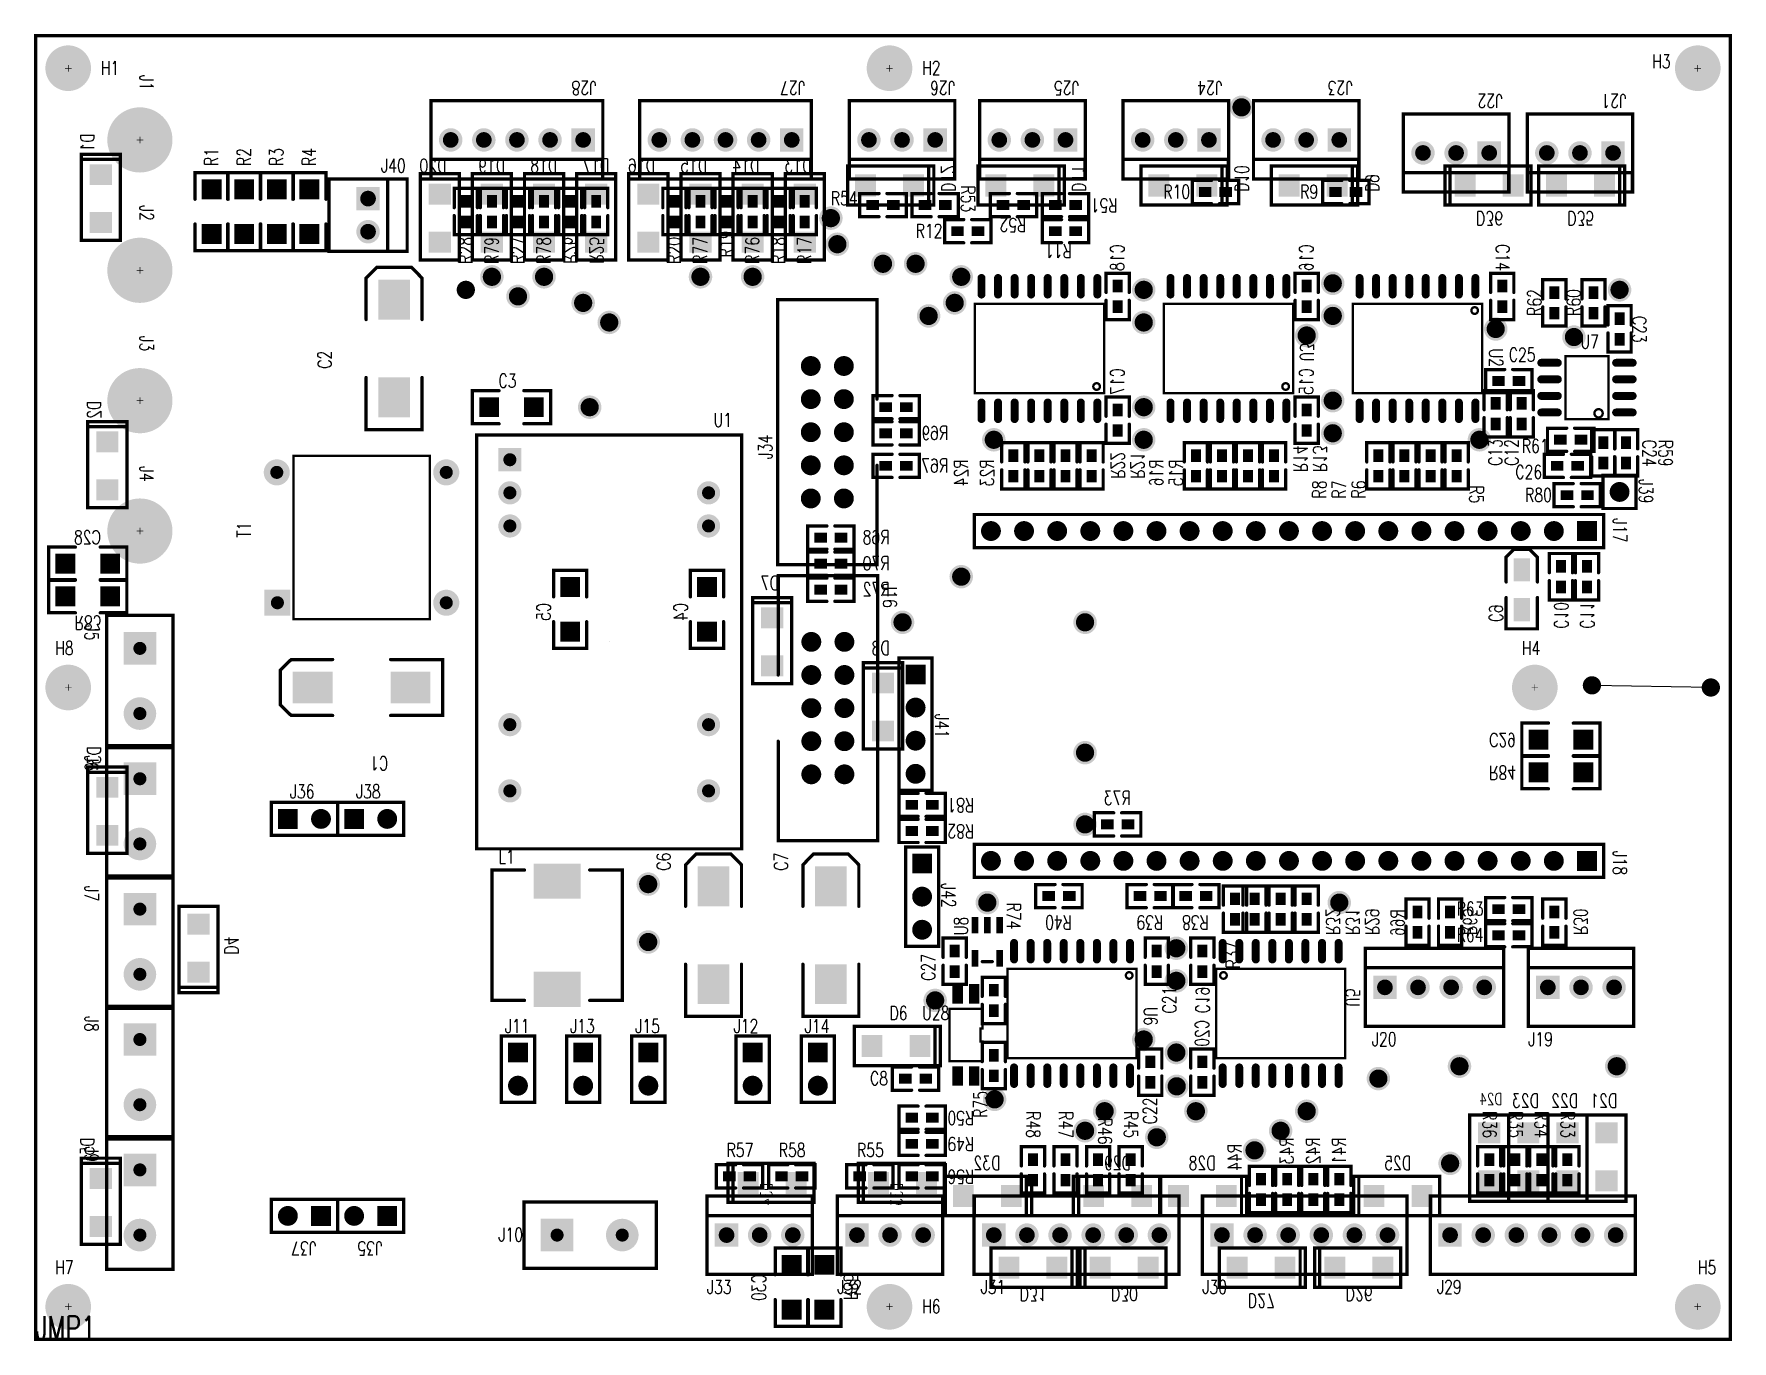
# Model space of a CAD drawing. Extents: x 0 to 130, y 0 to 100.
import ezdxf

# ---------------------------------------------------------------- set-up
doc = ezdxf.new("R2010")
doc.units = 0
doc.linetypes.add('SIG_144', pattern=[2, 1, 1])
for name, color, linetype in [('BOARD_OUTLINE_00', 254, 'CONTINUOUS'), ('DRIL_NPLTE_THRU_01', 16, 'CONTINUOUS'), ('DRIL_NPLTE_THRU_02', 176, 'CONTINUOUS'), ('DRIL_PLTE_THRU_01', 16, 'CONTINUOUS'), ('DRIL_PLTE_THRU_02', 176, 'CONTINUOUS'), ('DRIL_SYMBOL', 254, 'CONTINUOUS'), ('LINK_02', 5, 'CONTINUOUS'), ('PADS_BOT', 5, 'CONTINUOUS'), ('PADS_INNER', 1, 'CONTINUOUS'), ('PADS_TOP', 1, 'CONTINUOUS'), ('PART_BOT_2DLINE_00', 253, 'CONTINUOUS'), ('PART_NAME_01', 254, 'CONTINUOUS'), ('PART_NAME_02', 253, 'CONTINUOUS'), ('PART_TOP_2DLINE_00', 254, 'CONTINUOUS'), ('PART_TOP_2DLINE_01', 254, 'CONTINUOUS'), ('TAG_00', 254, 'CONTINUOUS'), ('TAG_01', 254, 'CONTINUOUS'), ('TEXT', 1, 'CONTINUOUS'), ('VIAPTS', 1, 'CONTINUOUS')]:
    doc.layers.add(name, color=color, linetype=linetype)
doc.styles.add('W0$127', font='simplex', dxfattribs={"width": 0.75})
doc.styles.add('W0$2', font='simplex', dxfattribs={"width": 0.75})
doc.styles.add('W0$25', font='simplex', dxfattribs={"width": 0.75})
doc.styles.add('W0$254', font='simplex', dxfattribs={"width": 0.75})

# ---------------------------------------------------------------- blocks, each defined once
blk = doc.blocks.new('SMOOTH_0$254')
at = {"const_width": 0.127}
blk.add_lwpolyline([(-0.0635, 0, 1), (0.0635, 0, 1)], format="xyb", close=True, dxfattribs=at)
blk = doc.blocks.new('BOARD_1')
at = {"layer": 'BOARD_OUTLINE_00', "const_width": 0.254}
blk.add_lwpolyline([(-10, 0), (120, 0), (120, 100), (-10, 100)], close=True, dxfattribs=at)
at = {"layer": 'BOARD_OUTLINE_00'}
for p in [(-10, 100), (120, 100), (-10, 0), (120, 0)]:
    blk.add_blockref('SMOOTH_0$254', p, dxfattribs=at)
blk = doc.blocks.new('PART_BODY_TOP_2')
at = {"layer": 'PART_TOP_2DLINE_00', "const_width": 0.254}
blk.add_lwpolyline([(-1.27, 1.27), (46.99, 1.27), (46.99, -1.27), (-1.27, -1.27)], close=True, dxfattribs=at)
at = {"layer": 'PART_TOP_2DLINE_00'}
for p in [(-1.27, 1.27), (46.99, 1.27), (-1.27, -1.27), (46.99, -1.27)]:
    blk.add_blockref('SMOOTH_0$254', p, dxfattribs=at)
blk = doc.blocks.new('DRIL_SYMBOL_0$889')
at = {"layer": 'DRIL_SYMBOL', "const_width": 0.0508}
for points in [[(-0.254, 0), (0.254, 0)], [(0, -0.254), (0, 0.254)]]:
    blk.add_lwpolyline(points, dxfattribs=at)
blk = doc.blocks.new('DRIL_HOLE_0$889')
at = {"const_width": 0.4445}
blk.add_lwpolyline([(-0.22225, 0, 1), (0.22225, 0, 1)], format="xyb", close=True, dxfattribs=at)
blk.add_blockref('DRIL_SYMBOL_0$889', (0, 0))
blk = doc.blocks.new('PAD_0')
at = {"const_width": 0.762}
blk.add_lwpolyline([(0, -0.381, 1), (0, 0.381, 1)], format="xyb", close=True, dxfattribs=at)
blk = doc.blocks.new('PAD_1')
at = {"const_width": 1.524}
blk.add_lwpolyline([(-0.762, 0), (0.762, 0)], dxfattribs=at)
blk = doc.blocks.new('STK_TOP_7')
at = {"layer": 'DRIL_PLTE_THRU_01'}
blk.add_blockref('DRIL_HOLE_0$889', (0, 0), dxfattribs=at)
at = {"layer": 'DRIL_PLTE_THRU_02'}
blk.add_blockref('DRIL_HOLE_0$889', (0, 0), dxfattribs=at)
at = {"layer": 'PADS_BOT'}
blk.add_blockref('PAD_1', (0, 0), dxfattribs=at)
at = {"layer": 'PADS_INNER'}
blk.add_blockref('PAD_0', (0, 0), dxfattribs=at)
at = {"layer": 'PADS_TOP'}
blk.add_blockref('PAD_1', (0, 0), dxfattribs=at)
blk = doc.blocks.new('STK_TOP_6')
at = {"layer": 'DRIL_PLTE_THRU_01'}
blk.add_blockref('DRIL_HOLE_0$889', (0, 0), dxfattribs=at)
at = {"layer": 'DRIL_PLTE_THRU_02'}
blk.add_blockref('DRIL_HOLE_0$889', (0, 0), dxfattribs=at)
at = {"layer": 'PADS_BOT'}
blk.add_blockref('PAD_0', (0, 0), dxfattribs=at)
at = {"layer": 'PADS_INNER'}
blk.add_blockref('PAD_0', (0, 0), dxfattribs=at)
at = {"layer": 'PADS_TOP'}
blk.add_blockref('PAD_0', (0, 0), dxfattribs=at)
blk = doc.blocks.new('SYM_TOP_6')
for name, p in [('PART_BODY_TOP_2', (0, 0)), ('STK_TOP_7', (0, 0)), ('STK_TOP_6', (2.54, 0)), ('STK_TOP_6', (5.08, 0)), ('STK_TOP_6', (7.62, 0)), ('STK_TOP_6', (10.16, 0)), ('STK_TOP_6', (12.7, 0)), ('STK_TOP_6', (15.24, 0)), ('STK_TOP_6', (17.78, 0)), ('STK_TOP_6', (20.32, 0)), ('STK_TOP_6', (22.86, 0)), ('STK_TOP_6', (25.4, 0)), ('STK_TOP_6', (27.94, 0)), ('STK_TOP_6', (30.48, 0)), ('STK_TOP_6', (33.02, 0)), ('STK_TOP_6', (35.56, 0)), ('STK_TOP_6', (38.1, 0)), ('STK_TOP_6', (40.64, 0)), ('STK_TOP_6', (43.18, 0)), ('STK_TOP_6', (45.72, 0))]:
    blk.add_blockref(name, p)
blk = doc.blocks.new('PART_TOP_0')
blk.add_blockref('SYM_TOP_6', (0, 0))
at = {"layer": 'PART_NAME_01', "style": 'W0$25', "width": 0.75}
blk.add_text('J18', height=1.05, rotation=90, dxfattribs=at).set_placement((-2, -0.8))
blk = doc.blocks.new('PART_BODY_TOP_4')
at = {"layer": 'PART_TOP_2DLINE_00', "const_width": 0.254}
for points in [[(-1.51, 3), (6.58, 3), (6.58, -3), (-1.51, -3)], [(-1.49, 3), (6.58, 3), (6.58, 1.5), (-1.49, 1.5)]]:
    blk.add_lwpolyline(points, close=True, dxfattribs=at)
at = {"layer": 'PART_TOP_2DLINE_00'}
for p in [(-1.51, 3), (-1.49, 3), (6.58, 3), (6.58, 3), (-1.49, 1.5), (6.58, 1.5), (-1.51, -3), (6.58, -3)]:
    blk.add_blockref('SMOOTH_0$254', p, dxfattribs=at)
blk = doc.blocks.new('DRIL_SYMBOL_1$2')
at = {"layer": 'DRIL_SYMBOL', "const_width": 0.0508}
for points in [[(-0.254, 0), (0.254, 0)], [(0, -0.254), (0, 0.254)]]:
    blk.add_lwpolyline(points, dxfattribs=at)
blk = doc.blocks.new('DRIL_HOLE_1$2')
at = {"const_width": 0.6}
blk.add_lwpolyline([(-0.3, 0, 1), (0.3, 0, 1)], format="xyb", close=True, dxfattribs=at)
blk.add_blockref('DRIL_SYMBOL_1$2', (0, 0))
blk = doc.blocks.new('PAD_3')
at = {"const_width": 0.9}
blk.add_lwpolyline([(0, -0.45, 1), (0, 0.45, 1)], format="xyb", close=True, dxfattribs=at)
blk = doc.blocks.new('PAD_4')
at = {"const_width": 1.8}
blk.add_lwpolyline([(-0.9, 0), (0.9, 0)], dxfattribs=at)
blk = doc.blocks.new('STK_TOP_267')
at = {"layer": 'DRIL_PLTE_THRU_01'}
blk.add_blockref('DRIL_HOLE_1$2', (0, 0), dxfattribs=at)
at = {"layer": 'DRIL_PLTE_THRU_02'}
blk.add_blockref('DRIL_HOLE_1$2', (0, 0), dxfattribs=at)
at = {"layer": 'PADS_BOT'}
blk.add_blockref('PAD_4', (0, 0), dxfattribs=at)
at = {"layer": 'PADS_INNER'}
blk.add_blockref('PAD_3', (0, 0), dxfattribs=at)
at = {"layer": 'PADS_TOP'}
blk.add_blockref('PAD_4', (0, 0), dxfattribs=at)
blk = doc.blocks.new('STK_TOP_266')
at = {"layer": 'DRIL_PLTE_THRU_01'}
blk.add_blockref('DRIL_HOLE_1$2', (0, 0), dxfattribs=at)
at = {"layer": 'DRIL_PLTE_THRU_02'}
blk.add_blockref('DRIL_HOLE_1$2', (0, 0), dxfattribs=at)
at = {"layer": 'PADS_BOT'}
blk.add_blockref('PAD_3', (0, 0), dxfattribs=at)
at = {"layer": 'PADS_INNER'}
blk.add_blockref('PAD_3', (0, 0), dxfattribs=at)
at = {"layer": 'PADS_TOP'}
blk.add_blockref('PAD_3', (0, 0), dxfattribs=at)
blk = doc.blocks.new('SYM_TOP_8')
for name, p in [('PART_BODY_TOP_4', (0, 0)), ('STK_TOP_267', (0, 0)), ('STK_TOP_266', (2.54, 0)), ('STK_TOP_266', (5.08, 0))]:
    blk.add_blockref(name, p)
blk = doc.blocks.new('PART_TOP_1')
blk.add_blockref('SYM_TOP_8', (0, 0))
at = {"layer": 'PART_NAME_01', "style": 'W0$25', "width": 0.75}
blk.add_text('J23', height=1.05, dxfattribs=at).set_placement((-1, -4.5))
blk = doc.blocks.new('PART_TOP_2')
blk.add_blockref('SYM_TOP_8', (0, 0))
at = {"layer": 'PART_NAME_01', "style": 'W0$25', "width": 0.75}
blk.add_text('J24', height=1.05, dxfattribs=at).set_placement((-1, -4.5))
blk = doc.blocks.new('PART_TOP_3')
blk.add_blockref('SYM_TOP_8', (0, 0))
at = {"layer": 'PART_NAME_01', "style": 'W0$25', "width": 0.75}
blk.add_text('J21', height=1.05, dxfattribs=at).set_placement((-1, -4.5))
blk = doc.blocks.new('PART_TOP_4')
blk.add_blockref('SYM_TOP_8', (0, 0))
at = {"layer": 'PART_NAME_01', "style": 'W0$25', "width": 0.75}
blk.add_text('J25', height=1.05, dxfattribs=at).set_placement((-1, -4.5))
blk = doc.blocks.new('PART_BODY_TOP_9')
at = {"layer": 'PART_TOP_2DLINE_00', "const_width": 0.254}
for points in [[(-0.3048, 0.889), (-1.778, 0.889), (-1.778, -0.889), (-0.3048, -0.889)], [(0.3048, 0.889), (1.778, 0.889), (1.778, -0.889), (0.3048, -0.889)]]:
    blk.add_lwpolyline(points, dxfattribs=at)
at = {"layer": 'PART_TOP_2DLINE_00'}
for p in [(-1.778, 0.889), (-0.3048, 0.889), (0.3048, 0.889), (1.778, 0.889), (-1.778, -0.889), (-0.3048, -0.889), (0.3048, -0.889), (1.778, -0.889)]:
    blk.add_blockref('SMOOTH_0$254', p, dxfattribs=at)
blk = doc.blocks.new('DRIL_HOLE_0')
blk.add_lwpolyline([(0, 0, 1), (0, 0, 1)], format="xyb", close=True)
blk = doc.blocks.new('PAD_5')
blk.add_lwpolyline([(0, 0, 1), (0, 0, 1)], format="xyb", close=True)
blk = doc.blocks.new('PAD_6')
at = {"const_width": 0.762}
blk.add_lwpolyline([(-0.4826, 0), (0.4826, 0)], dxfattribs=at)
blk = doc.blocks.new('STK_TOP_8')
at = {"layer": 'DRIL_PLTE_THRU_01'}
blk.add_blockref('DRIL_HOLE_0', (0, 0), dxfattribs=at)
at = {"layer": 'DRIL_PLTE_THRU_02'}
blk.add_blockref('DRIL_HOLE_0', (0, 0), dxfattribs=at)
at = {"layer": 'PADS_BOT'}
blk.add_blockref('PAD_5', (0, 0), dxfattribs=at)
at = {"layer": 'PADS_INNER'}
blk.add_blockref('PAD_5', (0, 0), dxfattribs=at)
at = {"layer": 'PADS_TOP'}
blk.add_blockref('PAD_6', (0, 0), dxfattribs=at)
blk = doc.blocks.new('SYM_TOP_13')
for name, p in [('PART_BODY_TOP_9', (0, 0)), ('STK_TOP_8', (-0.7874, 0)), ('STK_TOP_8', (0.7874, 0))]:
    blk.add_blockref(name, p)
blk = doc.blocks.new('PART_TOP_5')
blk.add_blockref('SYM_TOP_13', (0, 0))
at = {"layer": 'PART_NAME_01', "style": 'W0$25', "width": 0.75}
blk.add_text('R51', height=1.05, dxfattribs=at).set_placement((-4, -0.5))
blk = doc.blocks.new('PART_TOP_6')
blk.add_blockref('SYM_TOP_13', (0, 0))
at = {"layer": 'PART_NAME_01', "style": 'W0$25', "width": 0.75}
blk.add_text('R52', height=1.05, dxfattribs=at).set_placement((-1, 1))
blk = doc.blocks.new('PART_TOP_7')
blk.add_blockref('SYM_TOP_8', (0, 0))
at = {"layer": 'PART_NAME_01', "style": 'W0$25', "width": 0.75}
blk.add_text('J26', height=1.05, dxfattribs=at).set_placement((-1.5, -4.5))
blk = doc.blocks.new('PART_TOP_8')
blk.add_blockref('SYM_TOP_13', (0, 0))
at = {"layer": 'PART_NAME_01', "style": 'W0$25', "width": 0.75}
blk.add_text('R53', height=1.05, rotation=90, dxfattribs=at).set_placement((-2, -1.5))
blk = doc.blocks.new('PART_TOP_9')
blk.add_blockref('SYM_TOP_13', (0, 0))
at = {"layer": 'PART_NAME_01', "style": 'W0$25', "width": 0.75}
blk.add_text('R54', height=1.05, rotation=180, dxfattribs=at).set_placement((4, 0))
blk = doc.blocks.new('PART_BODY_BOT_10')
at = {"layer": 'PART_BOT_2DLINE_00', "const_width": 0.254}
blk.add_lwpolyline([(-1.5, 3.4), (-1.5, -3.21), (1.5, -3.21), (1.5, 3.4)], close=True, dxfattribs=at)
blk.add_lwpolyline([(-1.5, 3), (1.5, 3)], dxfattribs=at)
at = {"layer": 'PART_BOT_2DLINE_00'}
for p in [(-1.5, 3.4), (-1.5, 3), (1.5, 3.4), (1.5, 3), (-1.5, -3.21), (1.5, -3.21)]:
    blk.add_blockref('SMOOTH_0$254', p, dxfattribs=at)
blk = doc.blocks.new('PAD_7')
at = {"const_width": 1.6}
blk.add_lwpolyline([(-0.85, 0), (0.85, 0)], dxfattribs=at)
blk = doc.blocks.new('STK_BOT_60')
at = {"layer": 'DRIL_NPLTE_THRU_01'}
blk.add_blockref('DRIL_HOLE_0', (0, 0), dxfattribs=at)
at = {"layer": 'DRIL_NPLTE_THRU_02'}
blk.add_blockref('DRIL_HOLE_0', (0, 0), dxfattribs=at)
at = {"layer": 'PADS_BOT'}
blk.add_blockref('PAD_7', (0, 0), dxfattribs=at)
at = {"layer": 'PADS_INNER'}
blk.add_blockref('PAD_5', (0, 0), dxfattribs=at)
at = {"layer": 'PADS_TOP'}
blk.add_blockref('PAD_5', (0, 0), dxfattribs=at)
blk = doc.blocks.new('SYM_BOT_14')
for name, p in [('STK_BOT_60', (0, 1.84)), ('PART_BODY_BOT_10', (0, 0)), ('STK_BOT_60', (0, -1.84))]:
    blk.add_blockref(name, p)
blk = doc.blocks.new('PART_BOT_10')
blk.add_blockref('SYM_BOT_14', (0, 0))
at = {"layer": 'PART_NAME_02', "style": 'W0$25', "width": 0.75}
blk.add_text('D11', height=1.05, dxfattribs=at).set_placement((-0.5, 4))
blk = doc.blocks.new('PART_BOT_11')
blk.add_blockref('SYM_BOT_14', (0, 0))
at = {"layer": 'PART_NAME_02', "style": 'W0$25', "width": 0.75}
blk.add_text('D12', height=1.05, dxfattribs=at).set_placement((-0.5, 4))
blk = doc.blocks.new('PART_BOT_12')
blk.add_blockref('SYM_BOT_14', (0, 0))
at = {"layer": 'PART_NAME_02', "style": 'W0$25', "width": 0.75}
blk.add_text('D9', height=1.05, dxfattribs=at).set_placement((-0.5, 4))
blk = doc.blocks.new('PART_BOT_13')
blk.add_blockref('SYM_BOT_14', (0, 0))
at = {"layer": 'PART_NAME_02', "style": 'W0$25', "width": 0.75}
blk.add_text('D10', height=1.05, dxfattribs=at).set_placement((-0.5, 4))
blk = doc.blocks.new('PART_BODY_TOP_12')
at = {"layer": 'PART_TOP_2DLINE_00', "const_width": 0.254}
for points in [[(-1.51, 3), (11.66, 3), (11.66, -3), (-1.51, -3)], [(-1.49, 3), (11.66, 3), (11.66, 1.5), (-1.49, 1.5)]]:
    blk.add_lwpolyline(points, close=True, dxfattribs=at)
at = {"layer": 'PART_TOP_2DLINE_00'}
for p in [(-1.51, 3), (-1.49, 3), (11.66, 3), (11.66, 3), (-1.49, 1.5), (11.66, 1.5), (-1.51, -3), (11.66, -3)]:
    blk.add_blockref('SMOOTH_0$254', p, dxfattribs=at)
blk = doc.blocks.new('SYM_TOP_16')
for name, p in [('PART_BODY_TOP_12', (0, 0)), ('STK_TOP_267', (0, 0)), ('STK_TOP_266', (2.54, 0)), ('STK_TOP_266', (5.08, 0)), ('STK_TOP_266', (7.62, 0)), ('STK_TOP_266', (10.16, 0))]:
    blk.add_blockref(name, p)
blk = doc.blocks.new('PART_TOP_14')
blk.add_blockref('SYM_TOP_16', (0, 0))
at = {"layer": 'PART_NAME_01', "style": 'W0$25', "width": 0.75}
blk.add_text('J28', height=1.05, dxfattribs=at).set_placement((-1, -4.5))
blk = doc.blocks.new('PART_BOT_15')
blk.add_blockref('SYM_BOT_14', (0, 0))
at = {"layer": 'PART_NAME_02', "style": 'W0$25', "width": 0.75}
blk.add_text('D17', height=1.05, dxfattribs=at).set_placement((-1, 3.5))
blk = doc.blocks.new('PART_BOT_16')
blk.add_blockref('SYM_BOT_14', (0, 0))
at = {"layer": 'PART_NAME_02', "style": 'W0$25', "width": 0.75}
blk.add_text('D18', height=1.05, dxfattribs=at).set_placement((-1, 3.5))
blk = doc.blocks.new('PART_BOT_17')
blk.add_blockref('SYM_BOT_14', (0, 0))
at = {"layer": 'PART_NAME_02', "style": 'W0$25', "width": 0.75}
blk.add_text('D19', height=1.05, dxfattribs=at).set_placement((-1, 3.5))
blk = doc.blocks.new('PART_BOT_18')
blk.add_blockref('SYM_BOT_14', (0, 0))
at = {"layer": 'PART_NAME_02', "style": 'W0$25', "width": 0.75}
blk.add_text('D20', height=1.05, dxfattribs=at).set_placement((-0.5, 3.5))
blk = doc.blocks.new('PART_TOP_19')
blk.add_blockref('SYM_TOP_13', (0, 0))
at = {"layer": 'PART_NAME_02', "style": 'W0$25', "text_generation_flag": 2, "width": 0.75}
blk.add_text('R25', height=1.05, dxfattribs=at).set_placement((4, -0.5))
blk = doc.blocks.new('PART_TOP_20')
blk.add_blockref('SYM_TOP_13', (0, 0))
at = {"layer": 'PART_NAME_02', "style": 'W0$25', "text_generation_flag": 2, "width": 0.75}
blk.add_text('R26', height=1.05, dxfattribs=at).set_placement((4, -0.5))
blk = doc.blocks.new('PART_TOP_21')
blk.add_blockref('SYM_TOP_13', (0, 0))
at = {"layer": 'PART_NAME_01', "style": 'W0$25', "width": 0.75}
blk.add_text('R27', height=1.05, rotation=180, dxfattribs=at).set_placement((4, 0.5))
blk = doc.blocks.new('PART_TOP_22')
blk.add_blockref('SYM_TOP_13', (0, 0))
at = {"layer": 'PART_NAME_01', "style": 'W0$25', "width": 0.75}
blk.add_text('R28', height=1.05, rotation=180, dxfattribs=at).set_placement((4, 0.5))
blk = doc.blocks.new('PART_BODY_BOT_9')
at = {"layer": 'PART_BOT_2DLINE_00', "const_width": 0.254}
for points in [[(-0.3048, 0.889), (-1.778, 0.889), (-1.778, -0.889), (-0.3048, -0.889)], [(0.3048, 0.889), (1.778, 0.889), (1.778, -0.889), (0.3048, -0.889)]]:
    blk.add_lwpolyline(points, dxfattribs=at)
at = {"layer": 'PART_BOT_2DLINE_00'}
for p in [(-1.778, 0.889), (-0.3048, 0.889), (0.3048, 0.889), (1.778, 0.889), (-1.778, -0.889), (-0.3048, -0.889), (0.3048, -0.889), (1.778, -0.889)]:
    blk.add_blockref('SMOOTH_0$254', p, dxfattribs=at)
blk = doc.blocks.new('STK_BOT_8')
at = {"layer": 'DRIL_PLTE_THRU_01'}
blk.add_blockref('DRIL_HOLE_0', (0, 0), dxfattribs=at)
at = {"layer": 'DRIL_PLTE_THRU_02'}
blk.add_blockref('DRIL_HOLE_0', (0, 0), dxfattribs=at)
at = {"layer": 'PADS_BOT'}
blk.add_blockref('PAD_6', (0, 0), dxfattribs=at)
at = {"layer": 'PADS_INNER'}
blk.add_blockref('PAD_5', (0, 0), dxfattribs=at)
at = {"layer": 'PADS_TOP'}
blk.add_blockref('PAD_5', (0, 0), dxfattribs=at)
blk = doc.blocks.new('SYM_BOT_13')
for name, p in [('PART_BODY_BOT_9', (0, 0)), ('STK_BOT_8', (-0.7874, 0)), ('STK_BOT_8', (0.7874, 0))]:
    blk.add_blockref(name, p)
blk = doc.blocks.new('PART_BOT_23')
blk.add_blockref('SYM_BOT_13', (0, 0))
at = {"layer": 'PART_NAME_02', "style": 'W0$25', "width": 0.75}
blk.add_text('R21', height=1.05, rotation=180, dxfattribs=at).set_placement((1, -3))
blk = doc.blocks.new('PART_BOT_24')
blk.add_blockref('SYM_BOT_13', (0, 0))
at = {"layer": 'PART_NAME_02', "style": 'W0$25', "width": 0.75}
blk.add_text('R22', height=1.05, rotation=180, dxfattribs=at).set_placement((1, -3.5))
blk = doc.blocks.new('PART_TOP_25')
blk.add_blockref('SYM_TOP_13', (0, 0))
at = {"layer": 'PART_NAME_01', "style": 'W0$25', "width": 0.75}
blk.add_text('R9', height=1.05, dxfattribs=at).set_placement((-3.5, -0.5))
blk = doc.blocks.new('PART_TOP_26')
blk.add_blockref('SYM_TOP_13', (0, 0))
at = {"layer": 'PART_NAME_01', "style": 'W0$25', "width": 0.75}
blk.add_text('R10', height=1.05, dxfattribs=at).set_placement((-4, -0.5))
blk = doc.blocks.new('PART_TOP_27')
blk.add_blockref('SYM_TOP_13', (0, 0))
at = {"layer": 'PART_NAME_01', "style": 'W0$25', "width": 0.75}
blk.add_text('R11', height=1.05, rotation=180, dxfattribs=at).set_placement((0.5, -1))
blk = doc.blocks.new('PART_TOP_28')
blk.add_blockref('SYM_TOP_13', (0, 0))
at = {"layer": 'PART_NAME_01', "style": 'W0$25', "width": 0.75}
blk.add_text('R12', height=1.05, dxfattribs=at).set_placement((-4, -0.5))
blk = doc.blocks.new('PART_TOP_29')
blk.add_blockref('SYM_TOP_13', (0, 0))
at = {"layer": 'PART_NAME_01', "style": 'W0$25', "width": 0.75}
blk.add_text('R5', height=1.05, dxfattribs=at).set_placement((1.5, 1))
blk = doc.blocks.new('PART_TOP_30')
blk.add_blockref('SYM_TOP_13', (0, 0))
at = {"layer": 'PART_NAME_01', "style": 'W0$25', "width": 0.75}
blk.add_text('R6', height=1.05, rotation=180, dxfattribs=at).set_placement((2.5, -5))
blk = doc.blocks.new('PART_TOP_31')
blk.add_blockref('SYM_TOP_13', (0, 0))
at = {"layer": 'PART_NAME_01', "style": 'W0$25', "width": 0.75}
blk.add_text('R7', height=1.05, rotation=180, dxfattribs=at).set_placement((2.5, -4.5))
blk = doc.blocks.new('PART_TOP_32')
blk.add_blockref('SYM_TOP_13', (0, 0))
at = {"layer": 'PART_NAME_01', "style": 'W0$25', "width": 0.75}
blk.add_text('R8', height=1.05, rotation=180, dxfattribs=at).set_placement((2.5, -4))
blk = doc.blocks.new('PART_BOT_33')
blk.add_blockref('SYM_BOT_13', (0, 0))
at = {"layer": 'PART_NAME_02', "style": 'W0$25', "width": 0.75}
blk.add_text('R23', height=1.05, dxfattribs=at).set_placement((-0.5, 3.5))
blk = doc.blocks.new('PART_BOT_34')
blk.add_blockref('SYM_BOT_13', (0, 0))
at = {"layer": 'PART_NAME_02', "style": 'W0$25', "width": 0.75}
blk.add_text('R24', height=1.05, dxfattribs=at).set_placement((-0.5, 3.5))
blk = doc.blocks.new('PART_TOP_35')
blk.add_blockref('SYM_TOP_16', (0, 0))
at = {"layer": 'PART_NAME_01', "style": 'W0$25', "width": 0.75}
blk.add_text('J27', height=1.05, dxfattribs=at).set_placement((-1, -4.5))
blk = doc.blocks.new('PART_BOT_36')
blk.add_blockref('SYM_BOT_14', (0, 0))
at = {"layer": 'PART_NAME_02', "style": 'W0$25', "width": 0.75}
blk.add_text('D13', height=1.05, dxfattribs=at).set_placement((-0.5, 3.5))
blk = doc.blocks.new('PART_BOT_37')
blk.add_blockref('SYM_BOT_14', (0, 0))
at = {"layer": 'PART_NAME_02', "style": 'W0$25', "width": 0.75}
blk.add_text('D14', height=1.05, dxfattribs=at).set_placement((-0.5, 3.5))
blk = doc.blocks.new('PART_BOT_38')
blk.add_blockref('SYM_BOT_14', (0, 0))
at = {"layer": 'PART_NAME_02', "style": 'W0$25', "width": 0.75}
blk.add_text('D15', height=1.05, dxfattribs=at).set_placement((-0.5, 3.5))
blk = doc.blocks.new('PART_BOT_39')
blk.add_blockref('SYM_BOT_14', (0, 0))
at = {"layer": 'PART_NAME_02', "style": 'W0$25', "width": 0.75}
blk.add_text('D16', height=1.05, dxfattribs=at).set_placement((-0.5, 3.5))
blk = doc.blocks.new('PART_TOP_40')
blk.add_blockref('SYM_TOP_13', (0, 0))
at = {"layer": 'PART_NAME_01', "style": 'W0$25', "width": 0.75}
blk.add_text('R17', height=1.05, rotation=180, dxfattribs=at).set_placement((4, 0.5))
blk = doc.blocks.new('PART_TOP_41')
blk.add_blockref('SYM_TOP_13', (0, 0))
at = {"layer": 'PART_NAME_01', "style": 'W0$25', "width": 0.75}
blk.add_text('R18', height=1.05, rotation=180, dxfattribs=at).set_placement((4, 0.5))
blk = doc.blocks.new('PART_TOP_42')
blk.add_blockref('SYM_TOP_13', (0, 0))
at = {"layer": 'PART_NAME_01', "style": 'W0$25', "width": 0.75}
blk.add_text('R19', height=1.05, rotation=180, dxfattribs=at).set_placement((3.5, 0.5))
blk = doc.blocks.new('PART_TOP_43')
blk.add_blockref('SYM_TOP_13', (0, 0))
at = {"layer": 'PART_NAME_01', "style": 'W0$25', "width": 0.75}
blk.add_text('R20', height=1.05, rotation=180, dxfattribs=at).set_placement((4, 0.5))
blk = doc.blocks.new('PART_BOT_44')
blk.add_blockref('SYM_BOT_13', (0, 0))
at = {"layer": 'PART_NAME_02', "style": 'W0$25', "width": 0.75}
blk.add_text('R13', height=1.05, rotation=180, dxfattribs=at).set_placement((0.5, -3))
blk = doc.blocks.new('PART_BOT_45')
blk.add_blockref('SYM_BOT_13', (0, 0))
at = {"layer": 'PART_NAME_02', "style": 'W0$25', "width": 0.75}
blk.add_text('R14', height=1.05, rotation=180, dxfattribs=at).set_placement((0.5, -3.5))
blk = doc.blocks.new('PART_BOT_46')
blk.add_blockref('SYM_BOT_13', (0, 0))
at = {"layer": 'PART_NAME_02', "style": 'W0$25', "width": 0.75}
blk.add_text('R15', height=1.05, dxfattribs=at).set_placement((-0.5, 3))
blk = doc.blocks.new('PART_BOT_47')
blk.add_blockref('SYM_BOT_13', (0, 0))
at = {"layer": 'PART_NAME_02', "style": 'W0$25', "width": 0.75}
blk.add_text('R16', height=1.05, dxfattribs=at).set_placement((-0.5, 2.5))
blk = doc.blocks.new('PART_BODY_TOP_13')
at = {"layer": 'PART_TOP_2DLINE_01', "const_width": 0.254}
blk.add_lwpolyline([(-2.54, -2.54), (-2.54, 5.08), (5.08, 5.08), (5.08, -15.24), (-2.54, -15.24), (-2.54, -7.62)], dxfattribs=at)
at = {"layer": 'PART_TOP_2DLINE_01'}
for p in [(-2.54, 5.08), (5.08, 5.08), (-2.54, -2.54), (-2.54, -7.62), (-2.54, -15.24), (5.08, -15.24)]:
    blk.add_blockref('SMOOTH_0$254', p, dxfattribs=at)
blk = doc.blocks.new('DRIL_SYMBOL_0$9398')
at = {"layer": 'DRIL_SYMBOL', "const_width": 0.0508}
for points in [[(-0.254, 0), (0.254, 0)], [(0, -0.254), (0, 0.254)]]:
    blk.add_lwpolyline(points, dxfattribs=at)
blk = doc.blocks.new('DRIL_HOLE_0$9398')
at = {"const_width": 0.4699}
blk.add_lwpolyline([(-0.23495, 0, 1), (0.23495, 0, 1)], format="xyb", close=True, dxfattribs=at)
blk.add_blockref('DRIL_SYMBOL_0$9398', (0, 0))
blk = doc.blocks.new('STK_TOP_32')
at = {"layer": 'DRIL_PLTE_THRU_01'}
blk.add_blockref('DRIL_HOLE_0$9398', (0, 0), dxfattribs=at)
at = {"layer": 'DRIL_PLTE_THRU_02'}
blk.add_blockref('DRIL_HOLE_0$9398', (0, 0), dxfattribs=at)
at = {"layer": 'PADS_BOT'}
blk.add_blockref('PAD_0', (0, 0), dxfattribs=at)
at = {"layer": 'PADS_INNER'}
blk.add_blockref('PAD_0', (0, 0), dxfattribs=at)
at = {"layer": 'PADS_TOP'}
blk.add_blockref('PAD_0', (0, 0), dxfattribs=at)
blk = doc.blocks.new('SYM_TOP_17')
for name, p in [('PART_BODY_TOP_13', (0, 0)), ('STK_TOP_32', (0, 0)), ('STK_TOP_32', (2.54, 0)), ('STK_TOP_32', (0, -2.54)), ('STK_TOP_32', (2.54, -2.54)), ('STK_TOP_32', (0, -5.08)), ('STK_TOP_32', (2.54, -5.08)), ('STK_TOP_32', (0, -7.62)), ('STK_TOP_32', (2.54, -7.62)), ('STK_TOP_32', (0, -10.16)), ('STK_TOP_32', (2.54, -10.16))]:
    blk.add_blockref(name, p)
blk = doc.blocks.new('PART_TOP_48')
blk.add_blockref('SYM_TOP_17', (0, 0))
at = {"layer": 'PART_NAME_01', "style": 'W0$25', "width": 0.75}
blk.add_text('J34', height=1.05, rotation=270, dxfattribs=at).set_placement((5.5, -3))
blk = doc.blocks.new('PART_TOP_49')
blk.add_blockref('SYM_TOP_8', (0, 0))
at = {"layer": 'PART_NAME_01', "style": 'W0$25', "width": 0.75}
blk.add_text('J22', height=1.05, dxfattribs=at).set_placement((-1, -4.5))
blk = doc.blocks.new('PART_TOP_50')
blk.add_blockref('SYM_TOP_13', (0, 0))
at = {"layer": 'PART_NAME_01', "style": 'W0$25', "width": 0.75}
blk.add_text('C23', height=1.05, dxfattribs=at).set_placement((-1, 1))
blk = doc.blocks.new('PART_TOP_51')
blk.add_blockref('SYM_TOP_13', (0, 0))
at = {"layer": 'PART_NAME_01', "style": 'W0$25', "width": 0.75}
blk.add_text('R60', height=1.05, dxfattribs=at).set_placement((-1, 1))
blk = doc.blocks.new('PART_TOP_52')
blk.add_blockref('SYM_TOP_13', (0, 0))
at = {"layer": 'PART_NAME_01', "style": 'W0$25', "width": 0.75}
blk.add_text('C24', height=1.05, rotation=180, dxfattribs=at).set_placement((1, -3))
blk = doc.blocks.new('PART_TOP_53')
blk.add_blockref('SYM_TOP_13', (0, 0))
at = {"layer": 'PART_NAME_01', "style": 'W0$25', "width": 0.75}
blk.add_text('R59', height=1.05, rotation=180, dxfattribs=at).set_placement((1, -2.5))
blk = doc.blocks.new('PART_TOP_54')
blk.add_blockref('SYM_TOP_13', (0, 0))
at = {"layer": 'PART_NAME_01', "style": 'W0$25', "width": 0.75}
blk.add_text('C25', height=1.05, rotation=180, dxfattribs=at).set_placement((0, -1.5))
blk = doc.blocks.new('PART_TOP_55')
blk.add_blockref('SYM_TOP_13', (0, 0))
at = {"layer": 'PART_NAME_01', "style": 'W0$25', "width": 0.75}
blk.add_text('R62', height=1.05, dxfattribs=at).set_placement((-1, 1))
blk = doc.blocks.new('PART_TOP_56')
blk.add_blockref('SYM_TOP_13', (0, 0))
at = {"layer": 'PART_NAME_01', "style": 'W0$25', "width": 0.75}
blk.add_text('C26', height=1.05, dxfattribs=at).set_placement((-4, -1))
blk = doc.blocks.new('PART_TOP_57')
blk.add_blockref('SYM_TOP_13', (0, 0))
at = {"layer": 'PART_NAME_01', "style": 'W0$25', "width": 0.75}
blk.add_text('R61', height=1.05, dxfattribs=at).set_placement((-3.75, -1))
blk = doc.blocks.new('PART_BODY_TOP_14')
at = {"layer": 'PART_TOP_2DLINE_00', "const_width": 0.254}
blk.add_lwpolyline([(-15.875, -10.16), (-15.875, 10.16), (15.875, 10.16), (15.875, -10.16)], close=True, dxfattribs=at)
at = {"layer": 'TAG_00'}
blk.add_lwpolyline([(0, 0), (0, 0)], dxfattribs=at)
at = {"layer": 'TAG_01'}
blk.add_lwpolyline([(0, 0), (0, 0)], dxfattribs=at)
at = {"layer": 'PART_TOP_2DLINE_00'}
for p in [(-15.875, 10.16), (15.875, 10.16), (-15.875, -10.16), (15.875, -10.16)]:
    blk.add_blockref('SMOOTH_0$254', p, dxfattribs=at)
blk = doc.blocks.new('DRIL_SYMBOL_1')
at = {"layer": 'DRIL_SYMBOL', "const_width": 0.0508}
for points in [[(-0.254, 0), (0.254, 0)], [(0, -0.254), (0, 0.254)]]:
    blk.add_lwpolyline(points, dxfattribs=at)
blk = doc.blocks.new('DRIL_HOLE_1')
at = {"const_width": 0.5}
blk.add_lwpolyline([(-0.25, 0, 1), (0.25, 0, 1)], format="xyb", close=True, dxfattribs=at)
blk.add_blockref('DRIL_SYMBOL_1', (0, 0))
blk = doc.blocks.new('PAD_8')
at = {"const_width": 0.889}
blk.add_lwpolyline([(0, -0.4445, 1), (0, 0.4445, 1)], format="xyb", close=True, dxfattribs=at)
blk = doc.blocks.new('PAD_9')
at = {"const_width": 1.778}
blk.add_lwpolyline([(-0.889, 0), (0.889, 0)], dxfattribs=at)
blk = doc.blocks.new('STK_TOP_292')
at = {"layer": 'DRIL_PLTE_THRU_01'}
blk.add_blockref('DRIL_HOLE_1', (0, 0), dxfattribs=at)
at = {"layer": 'DRIL_PLTE_THRU_02'}
blk.add_blockref('DRIL_HOLE_1', (0, 0), dxfattribs=at)
at = {"layer": 'PADS_BOT'}
blk.add_blockref('PAD_9', (0, 0), dxfattribs=at)
at = {"layer": 'PADS_INNER'}
blk.add_blockref('PAD_8', (0, 0), dxfattribs=at)
at = {"layer": 'PADS_TOP'}
blk.add_blockref('PAD_9', (0, 0), dxfattribs=at)
blk = doc.blocks.new('STK_TOP_291')
at = {"layer": 'DRIL_PLTE_THRU_01'}
blk.add_blockref('DRIL_HOLE_1', (0, 0), dxfattribs=at)
at = {"layer": 'DRIL_PLTE_THRU_02'}
blk.add_blockref('DRIL_HOLE_1', (0, 0), dxfattribs=at)
at = {"layer": 'PADS_BOT'}
blk.add_blockref('PAD_8', (0, 0), dxfattribs=at)
at = {"layer": 'PADS_INNER'}
blk.add_blockref('PAD_8', (0, 0), dxfattribs=at)
at = {"layer": 'PADS_TOP'}
blk.add_blockref('PAD_8', (0, 0), dxfattribs=at)
blk = doc.blocks.new('SYM_TOP_18')
for name, p in [('PART_BODY_TOP_14', (0, 0)), ('STK_TOP_291', (-11.43, 7.62)), ('STK_TOP_291', (-8.89, 7.62)), ('STK_TOP_291', (6.35, 7.62)), ('STK_TOP_291', (11.43, 7.62)), ('STK_TOP_292', (-13.97, -7.62)), ('STK_TOP_291', (-11.43, -7.62)), ('STK_TOP_291', (-8.89, -7.62)), ('STK_TOP_291', (6.35, -7.62)), ('STK_TOP_291', (11.43, -7.62))]:
    blk.add_blockref(name, p)
blk = doc.blocks.new('PART_TOP_58')
blk.add_blockref('SYM_TOP_18', (0, 0))
at = {"layer": 'PART_NAME_01', "style": 'W0$25', "width": 0.75}
blk.add_text('U1', height=1.05, rotation=90, dxfattribs=at).set_placement((-16.5, 8))
blk = doc.blocks.new('SMOOTH_0$1778')
at = {"const_width": 0.0889}
blk.add_lwpolyline([(-0.04445, 0, 1), (0.04445, 0, 1)], format="xyb", close=True, dxfattribs=at)
blk = doc.blocks.new('PART_BODY_TOP_15')
at = {"layer": 'PART_TOP_2DLINE_00', "const_width": 0.178}
blk.add_lwpolyline([(-1.27, 1.27), (-1.27, 11.73), (11.27, 11.73), (11.27, 1.27)], close=True, dxfattribs=at)
at = {"layer": 'PART_TOP_2DLINE_00'}
for p in [(-1.27, 11.73), (11.27, 11.73), (-1.27, 1.27), (11.27, 1.27)]:
    blk.add_blockref('SMOOTH_0$1778', p, dxfattribs=at)
blk = doc.blocks.new('PAD_10')
at = {"const_width": 1}
blk.add_lwpolyline([(0, -0.5, 1), (0, 0.5, 1)], format="xyb", close=True, dxfattribs=at)
blk = doc.blocks.new('PAD_11')
at = {"const_width": 2}
blk.add_lwpolyline([(-1, 0), (1, 0)], dxfattribs=at)
blk = doc.blocks.new('STK_TOP_342')
at = {"layer": 'DRIL_PLTE_THRU_01'}
blk.add_blockref('DRIL_HOLE_1', (0, 0), dxfattribs=at)
at = {"layer": 'DRIL_PLTE_THRU_02'}
blk.add_blockref('DRIL_HOLE_1', (0, 0), dxfattribs=at)
at = {"layer": 'PADS_BOT'}
blk.add_blockref('PAD_11', (0, 0), dxfattribs=at)
at = {"layer": 'PADS_INNER'}
blk.add_blockref('PAD_10', (0, 0), dxfattribs=at)
at = {"layer": 'PADS_TOP'}
blk.add_blockref('PAD_11', (0, 0), dxfattribs=at)
blk = doc.blocks.new('STK_TOP_341')
at = {"layer": 'DRIL_PLTE_THRU_01'}
blk.add_blockref('DRIL_HOLE_1', (0, 0), dxfattribs=at)
at = {"layer": 'DRIL_PLTE_THRU_02'}
blk.add_blockref('DRIL_HOLE_1', (0, 0), dxfattribs=at)
at = {"layer": 'PADS_BOT'}
blk.add_blockref('PAD_10', (0, 0), dxfattribs=at)
at = {"layer": 'PADS_INNER'}
blk.add_blockref('PAD_10', (0, 0), dxfattribs=at)
at = {"layer": 'PADS_TOP'}
blk.add_blockref('PAD_10', (0, 0), dxfattribs=at)
blk = doc.blocks.new('SYM_TOP_19')
for name, p in [('STK_TOP_342', (0, 12.954)), ('STK_TOP_341', (10, 13)), ('PART_BODY_TOP_15', (0, 0)), ('STK_TOP_341', (0, 0)), ('STK_TOP_341', (10, 0))]:
    blk.add_blockref(name, p)
blk = doc.blocks.new('PART_TOP_59')
blk.add_blockref('SYM_TOP_19', (0, 0))
at = {"layer": 'PART_NAME_01', "style": 'W0$25', "width": 0.75}
blk.add_text('T1', height=1.05, dxfattribs=at).set_placement((5, 15))
blk = doc.blocks.new('PART_BODY_TOP_16')
at = {"layer": 'PART_TOP_2DLINE_00', "const_width": 0.254}
for points in [[(-2.2225, 2.1463), (-6.223, 2.1463), (-6.223, -2.1463), (-2.2225, -2.1463)], [(2.2225, 2.1463), (5.3975, 2.1463), (6.223, 1.3335), (6.223, -1.3335), (5.3975, -2.1463), (2.2225, -2.1463)]]:
    blk.add_lwpolyline(points, dxfattribs=at)
at = {"layer": 'PART_TOP_2DLINE_00'}
for p in [(-6.223, 2.1463), (-2.2225, 2.1463), (2.2225, 2.1463), (5.3975, 2.1463), (6.223, 1.3335), (6.223, -1.3335), (-6.223, -2.1463), (-2.2225, -2.1463), (2.2225, -2.1463), (5.3975, -2.1463)]:
    blk.add_blockref('SMOOTH_0$254', p, dxfattribs=at)
blk = doc.blocks.new('PAD_12')
at = {"const_width": 2.413}
blk.add_lwpolyline([(-1.524, 0), (1.524, 0)], dxfattribs=at)
blk = doc.blocks.new('STK_TOP_70')
at = {"layer": 'DRIL_PLTE_THRU_01'}
blk.add_blockref('DRIL_HOLE_0', (0, 0), dxfattribs=at)
at = {"layer": 'DRIL_PLTE_THRU_02'}
blk.add_blockref('DRIL_HOLE_0', (0, 0), dxfattribs=at)
at = {"layer": 'PADS_BOT'}
blk.add_blockref('PAD_5', (0, 0), dxfattribs=at)
at = {"layer": 'PADS_INNER'}
blk.add_blockref('PAD_5', (0, 0), dxfattribs=at)
at = {"layer": 'PADS_TOP'}
blk.add_blockref('PAD_12', (0, 0), dxfattribs=at)
blk = doc.blocks.new('SYM_TOP_20')
for name, p in [('PART_BODY_TOP_16', (0, 0)), ('STK_TOP_70', (-3.7465, 0)), ('STK_TOP_70', (3.7465, 0))]:
    blk.add_blockref(name, p)
blk = doc.blocks.new('PART_TOP_60')
blk.add_blockref('SYM_TOP_20', (0, 0))
at = {"layer": 'PART_NAME_01', "style": 'W0$25', "width": 0.75}
blk.add_text('C1', height=1.05, dxfattribs=at).set_placement((-2.0494, 5.3006))
blk = doc.blocks.new('PART_TOP_61')
blk.add_blockref('SYM_TOP_20', (0, 0))
at = {"layer": 'PART_NAME_01', "style": 'W0$25', "width": 0.75}
blk.add_text('C2', height=1.05, dxfattribs=at).set_placement((-1.5494, 4.8006))
blk = doc.blocks.new('PART_BODY_TOP_17')
at = {"layer": 'PART_TOP_2DLINE_00', "const_width": 0.254}
for points in [[(-0.9525, 1.27), (-2.9972, 1.27), (-2.9972, -1.27), (-0.9525, -1.27)], [(0.9525, 1.27), (2.9972, 1.27), (2.9972, -1.27), (0.9525, -1.27)]]:
    blk.add_lwpolyline(points, dxfattribs=at)
at = {"layer": 'PART_TOP_2DLINE_00'}
for p in [(-2.9972, 1.27), (-0.9525, 1.27), (0.9525, 1.27), (2.9972, 1.27), (-2.9972, -1.27), (-0.9525, -1.27), (0.9525, -1.27), (2.9972, -1.27)]:
    blk.add_blockref('SMOOTH_0$254', p, dxfattribs=at)
blk = doc.blocks.new('STK_TOP_56')
at = {"layer": 'DRIL_PLTE_THRU_01'}
blk.add_blockref('DRIL_HOLE_0', (0, 0), dxfattribs=at)
at = {"layer": 'DRIL_PLTE_THRU_02'}
blk.add_blockref('DRIL_HOLE_0', (0, 0), dxfattribs=at)
at = {"layer": 'PADS_BOT'}
blk.add_blockref('PAD_5', (0, 0), dxfattribs=at)
at = {"layer": 'PADS_INNER'}
blk.add_blockref('PAD_5', (0, 0), dxfattribs=at)
at = {"layer": 'PADS_TOP'}
blk.add_blockref('PAD_1', (0, 0), dxfattribs=at)
blk = doc.blocks.new('SYM_TOP_21')
for name, p in [('PART_BODY_TOP_17', (0, 0)), ('STK_TOP_56', (-1.7145, 0)), ('STK_TOP_56', (1.7145, 0))]:
    blk.add_blockref(name, p)
blk = doc.blocks.new('PART_TOP_62')
blk.add_blockref('SYM_TOP_21', (0, 0))
at = {"layer": 'PART_NAME_01', "style": 'W0$25', "width": 0.75}
blk.add_text('C3', height=1.05, rotation=180, dxfattribs=at).set_placement((1, -1.5))
blk = doc.blocks.new('PART_TOP_63')
blk.add_blockref('SYM_TOP_20', (0, 0))
at = {"layer": 'PART_NAME_01', "style": 'W0$25', "width": 0.75}
blk.add_text('C6', height=1.05, dxfattribs=at).set_placement((4.9506, 3.3006))
blk = doc.blocks.new('PART_TOP_64')
blk.add_blockref('SYM_TOP_20', (0, 0))
at = {"layer": 'PART_NAME_01', "style": 'W0$25', "width": 0.75}
blk.add_text('C7', height=1.05, dxfattribs=at).set_placement((4.9506, 3.3006))
blk = doc.blocks.new('PART_BOT_65')
blk.add_blockref('SYM_BOT_14', (0, 0))
at = {"layer": 'PART_NAME_02', "style": 'W0$25', "width": 0.75}
blk.add_text('D4', height=1.05, rotation=270, dxfattribs=at).set_placement((2, 0.5))
blk = doc.blocks.new('PART_BODY_BOT_17')
at = {"layer": 'PART_BOT_2DLINE_00', "const_width": 0.254}
for points in [[(-0.9525, 1.27), (-2.9972, 1.27), (-2.9972, -1.27), (-0.9525, -1.27)], [(0.9525, 1.27), (2.9972, 1.27), (2.9972, -1.27), (0.9525, -1.27)]]:
    blk.add_lwpolyline(points, dxfattribs=at)
at = {"layer": 'PART_BOT_2DLINE_00'}
for p in [(-2.9972, 1.27), (-0.9525, 1.27), (0.9525, 1.27), (2.9972, 1.27), (-2.9972, -1.27), (-0.9525, -1.27), (0.9525, -1.27), (2.9972, -1.27)]:
    blk.add_blockref('SMOOTH_0$254', p, dxfattribs=at)
blk = doc.blocks.new('STK_BOT_56')
at = {"layer": 'DRIL_PLTE_THRU_01'}
blk.add_blockref('DRIL_HOLE_0', (0, 0), dxfattribs=at)
at = {"layer": 'DRIL_PLTE_THRU_02'}
blk.add_blockref('DRIL_HOLE_0', (0, 0), dxfattribs=at)
at = {"layer": 'PADS_BOT'}
blk.add_blockref('PAD_1', (0, 0), dxfattribs=at)
at = {"layer": 'PADS_INNER'}
blk.add_blockref('PAD_5', (0, 0), dxfattribs=at)
at = {"layer": 'PADS_TOP'}
blk.add_blockref('PAD_5', (0, 0), dxfattribs=at)
blk = doc.blocks.new('SYM_BOT_21')
for name, p in [('PART_BODY_BOT_17', (0, 0)), ('STK_BOT_56', (-1.7145, 0)), ('STK_BOT_56', (1.7145, 0))]:
    blk.add_blockref(name, p)
blk = doc.blocks.new('PART_BOT_66')
blk.add_blockref('SYM_BOT_21', (0, 0))
at = {"layer": 'PART_NAME_02', "style": 'W0$25', "width": 0.75}
blk.add_text('C4', height=1.05, dxfattribs=at).set_placement((-0.5, 1.5))
blk = doc.blocks.new('PART_BOT_67')
blk.add_blockref('SYM_BOT_21', (0, 0))
at = {"layer": 'PART_NAME_02', "style": 'W0$25', "width": 0.75}
blk.add_text('C5', height=1.05, dxfattribs=at).set_placement((-0.5, 1.5))
blk = doc.blocks.new('SMOOTH_0$25')
at = {"const_width": 0.125}
blk.add_lwpolyline([(-0.0625, 0, 1), (0.0625, 0, 1)], format="xyb", close=True, dxfattribs=at)
blk = doc.blocks.new('PART_BODY_TOP_18')
at = {"layer": 'PART_TOP_2DLINE_00', "const_width": 0.25}
for points in [[(-2.5, 5), (-5, 5), (-5, -5), (-2.5, -5)], [(2.5, -5), (5, -5), (5, 5), (2.5, 5)]]:
    blk.add_lwpolyline(points, dxfattribs=at)
at = {"layer": 'PART_TOP_2DLINE_00'}
for p in [(-5, 5), (-2.5, 5), (2.5, 5), (5, 5), (-5, -5), (-2.5, -5), (2.5, -5), (5, -5)]:
    blk.add_blockref('SMOOTH_0$25', p, dxfattribs=at)
blk = doc.blocks.new('PAD_13')
at = {"const_width": 2.7}
blk.add_lwpolyline([(-1.8, 0), (1.8, 0)], dxfattribs=at)
blk = doc.blocks.new('STK_TOP_71')
at = {"layer": 'DRIL_NPLTE_THRU_01'}
blk.add_blockref('DRIL_HOLE_0', (0, 0), dxfattribs=at)
at = {"layer": 'DRIL_NPLTE_THRU_02'}
blk.add_blockref('DRIL_HOLE_0', (0, 0), dxfattribs=at)
at = {"layer": 'PADS_BOT'}
blk.add_blockref('PAD_5', (0, 0), dxfattribs=at)
at = {"layer": 'PADS_INNER'}
blk.add_blockref('PAD_5', (0, 0), dxfattribs=at)
at = {"layer": 'PADS_TOP'}
blk.add_blockref('PAD_13', (0, 0), dxfattribs=at)
blk = doc.blocks.new('SYM_TOP_22')
for name, p in [('STK_TOP_71', (0, 4.15)), ('PART_BODY_TOP_18', (0, 0)), ('STK_TOP_71', (0, -4.15))]:
    blk.add_blockref(name, p)
blk = doc.blocks.new('PART_TOP_68')
blk.add_blockref('SYM_TOP_22', (0, 0))
at = {"layer": 'PART_NAME_01', "style": 'W0$25', "width": 0.75}
blk.add_text('L1', height=1.05, rotation=180, dxfattribs=at).set_placement((4.5, -5.5))
blk = doc.blocks.new('PART_TOP_69')
blk.add_blockref('SYM_TOP_13', (0, 0))
at = {"layer": 'PART_NAME_01', "style": 'W0$25', "width": 0.75}
blk.add_text('C8', height=1.05, rotation=180, dxfattribs=at).set_placement((3.5, 0.5))
blk = doc.blocks.new('PART_BODY_TOP_19')
at = {"layer": 'PART_TOP_2DLINE_00', "const_width": 0.254}
blk.add_lwpolyline([(-1.27, 1.27), (3.81, 1.27), (3.81, -1.27), (-1.27, -1.27)], close=True, dxfattribs=at)
at = {"layer": 'PART_TOP_2DLINE_00'}
for p in [(-1.27, 1.27), (3.81, 1.27), (-1.27, -1.27), (3.81, -1.27)]:
    blk.add_blockref('SMOOTH_0$254', p, dxfattribs=at)
blk = doc.blocks.new('SYM_TOP_23')
for name, p in [('PART_BODY_TOP_19', (0, 0)), ('STK_TOP_7', (0, 0)), ('STK_TOP_6', (2.54, 0))]:
    blk.add_blockref(name, p)
blk = doc.blocks.new('PART_TOP_70')
blk.add_blockref('SYM_TOP_23', (0, 0))
at = {"layer": 'PART_NAME_01', "style": 'W0$25', "width": 0.75}
blk.add_text('J12', height=1.05, rotation=90, dxfattribs=at).set_placement((-1.5, -1.45))
blk = doc.blocks.new('DRIL_SYMBOL_3')
at = {"layer": 'DRIL_SYMBOL', "const_width": 0.0508}
for points in [[(-0.254, 0), (0.254, 0)], [(0, -0.254), (0, 0.254)]]:
    blk.add_lwpolyline(points, dxfattribs=at)
blk = doc.blocks.new('DRIL_HOLE_3')
at = {"const_width": 1.5}
blk.add_lwpolyline([(-0.75, 0, 1), (0.75, 0, 1)], format="xyb", close=True, dxfattribs=at)
blk.add_blockref('DRIL_SYMBOL_3', (0, 0))
blk = doc.blocks.new('PAD_14')
at = {"const_width": 2.5}
blk.add_lwpolyline([(0, -1.25, 1), (0, 1.25, 1)], format="xyb", close=True, dxfattribs=at)
blk = doc.blocks.new('STK_TOP_79')
at = {"layer": 'DRIL_PLTE_THRU_01'}
blk.add_blockref('DRIL_HOLE_3', (0, 0), dxfattribs=at)
at = {"layer": 'DRIL_PLTE_THRU_02'}
blk.add_blockref('DRIL_HOLE_3', (0, 0), dxfattribs=at)
at = {"layer": 'PADS_BOT'}
blk.add_blockref('PAD_14', (0, 0), dxfattribs=at)
at = {"layer": 'PADS_INNER'}
blk.add_blockref('PAD_14', (0, 0), dxfattribs=at)
at = {"layer": 'PADS_TOP'}
blk.add_blockref('PAD_14', (0, 0), dxfattribs=at)
blk = doc.blocks.new('SYM_TOP_24')
blk.add_blockref('STK_TOP_79', (0, 0))
blk = doc.blocks.new('PART_TOP_71')
blk.add_blockref('SYM_TOP_24', (0, 0))
at = {"layer": 'PART_NAME_01', "style": 'W0$25', "width": 0.75}
blk.add_text('J1', height=1.05, rotation=270, dxfattribs=at).set_placement((0, 5))
blk = doc.blocks.new('PART_TOP_72')
blk.add_blockref('SYM_TOP_24', (0, 0))
at = {"layer": 'PART_NAME_01', "style": 'W0$25', "width": 0.75}
blk.add_text('J2', height=1.05, rotation=270, dxfattribs=at).set_placement((0, 5))
blk = doc.blocks.new('PART_TOP_73')
blk.add_blockref('SYM_TOP_24', (0, 0))
at = {"layer": 'PART_NAME_01', "style": 'W0$25', "width": 0.75}
blk.add_text('J3', height=1.05, rotation=270, dxfattribs=at).set_placement((0, 5))
blk = doc.blocks.new('PART_TOP_74')
blk.add_blockref('SYM_TOP_24', (0, 0))
at = {"layer": 'PART_NAME_01', "style": 'W0$25', "width": 0.75}
blk.add_text('J4', height=1.05, rotation=270, dxfattribs=at).set_placement((0, 5))
blk = doc.blocks.new('PART_TOP_75')
blk.add_blockref('SYM_TOP_21', (0, 0))
at = {"layer": 'PART_NAME_01', "style": 'W0$2', "width": 0.75}
blk.add_text('R1', height=1.05, dxfattribs=at).set_placement((3.5, -0.5))
blk = doc.blocks.new('PART_BODY_TOP_21')
at = {"layer": 'PART_TOP_2DLINE_01', "const_width": 0.254}
blk.add_lwpolyline([(-2.54, -2.54), (7.62, -2.54), (7.62, 2.54), (-2.54, 2.54)], close=True, dxfattribs=at)
at = {"layer": 'PART_TOP_2DLINE_01'}
for p in [(-2.54, 2.54), (7.62, 2.54), (-2.54, -2.54), (7.62, -2.54)]:
    blk.add_blockref('SMOOTH_0$254', p, dxfattribs=at)
blk = doc.blocks.new('PAD_15')
at = {"const_width": 1.25}
blk.add_lwpolyline([(0, -0.625, 1), (0, 0.625, 1)], format="xyb", close=True, dxfattribs=at)
blk = doc.blocks.new('PAD_16')
at = {"const_width": 2.5}
blk.add_lwpolyline([(-1.25, 0), (1.25, 0)], dxfattribs=at)
blk = doc.blocks.new('STK_TOP_424')
at = {"layer": 'DRIL_PLTE_THRU_01'}
blk.add_blockref('DRIL_HOLE_1', (0, 0), dxfattribs=at)
at = {"layer": 'DRIL_PLTE_THRU_02'}
blk.add_blockref('DRIL_HOLE_1', (0, 0), dxfattribs=at)
at = {"layer": 'PADS_BOT'}
blk.add_blockref('PAD_16', (0, 0), dxfattribs=at)
at = {"layer": 'PADS_INNER'}
blk.add_blockref('PAD_15', (0, 0), dxfattribs=at)
at = {"layer": 'PADS_TOP'}
blk.add_blockref('PAD_16', (0, 0), dxfattribs=at)
blk = doc.blocks.new('STK_TOP_423')
at = {"layer": 'DRIL_PLTE_THRU_01'}
blk.add_blockref('DRIL_HOLE_1', (0, 0), dxfattribs=at)
at = {"layer": 'DRIL_PLTE_THRU_02'}
blk.add_blockref('DRIL_HOLE_1', (0, 0), dxfattribs=at)
at = {"layer": 'PADS_BOT'}
blk.add_blockref('PAD_15', (0, 0), dxfattribs=at)
at = {"layer": 'PADS_INNER'}
blk.add_blockref('PAD_15', (0, 0), dxfattribs=at)
at = {"layer": 'PADS_TOP'}
blk.add_blockref('PAD_15', (0, 0), dxfattribs=at)
blk = doc.blocks.new('SYM_TOP_25')
for name, p in [('PART_BODY_TOP_21', (0, 0)), ('STK_TOP_424', (0, 0)), ('STK_TOP_423', (5, 0))]:
    blk.add_blockref(name, p)
blk = doc.blocks.new('PART_TOP_76')
blk.add_blockref('SYM_TOP_25', (0, 0))
at = {"layer": 'PART_NAME_01', "style": 'W0$25', "width": 0.75}
blk.add_text('J5', height=1.05, dxfattribs=at).set_placement((-1.81, -4.22))
blk = doc.blocks.new('PART_TOP_77')
blk.add_blockref('SYM_TOP_25', (0, 0))
at = {"layer": 'PART_NAME_01', "style": 'W0$25', "width": 0.75}
blk.add_text('J6', height=1.05, dxfattribs=at).set_placement((-1.81, -4.22))
blk = doc.blocks.new('PART_TOP_78')
blk.add_blockref('SYM_TOP_21', (0, 0))
at = {"layer": 'PART_NAME_01', "style": 'W0$2', "width": 0.75}
blk.add_text('R2', height=1.05, dxfattribs=at).set_placement((3.5, -0.5))
blk = doc.blocks.new('PART_TOP_79')
blk.add_blockref('SYM_TOP_21', (0, 0))
at = {"layer": 'PART_NAME_01', "style": 'W0$2', "width": 0.75}
blk.add_text('R3', height=1.05, dxfattribs=at).set_placement((3.5, -0.5))
blk = doc.blocks.new('PART_TOP_80')
blk.add_blockref('SYM_TOP_21', (0, 0))
at = {"layer": 'PART_NAME_01', "style": 'W0$2', "width": 0.75}
blk.add_text('R4', height=1.05, dxfattribs=at).set_placement((3.5, -0.5))
blk = doc.blocks.new('PART_TOP_81')
blk.add_blockref('SYM_TOP_25', (0, 0))
at = {"layer": 'PART_NAME_01', "style": 'W0$25', "width": 0.75}
blk.add_text('J7', height=1.05, dxfattribs=at).set_placement((-1.81, -4.22))
blk = doc.blocks.new('PART_TOP_82')
blk.add_blockref('SYM_TOP_25', (0, 0))
at = {"layer": 'PART_NAME_01', "style": 'W0$25', "width": 0.75}
blk.add_text('J8', height=1.05, dxfattribs=at).set_placement((-1.81, -4.22))
blk = doc.blocks.new('PART_TOP_83')
blk.add_blockref('SYM_TOP_25', (0, 0))
at = {"layer": 'PART_NAME_01', "style": 'W0$25', "width": 0.75}
blk.add_text('J10', height=1.05, dxfattribs=at).set_placement((-4.5, -0.5))
blk = doc.blocks.new('PART_TOP_84')
blk.add_blockref('SYM_TOP_25', (0, 0))
at = {"layer": 'PART_NAME_01', "style": 'W0$25', "width": 0.75}
blk.add_text('J9', height=1.05, dxfattribs=at).set_placement((-1.81, -4.22))
blk = doc.blocks.new('PART_TOP_85')
blk.add_blockref('SYM_TOP_23', (0, 0))
at = {"layer": 'PART_NAME_01', "style": 'W0$25', "width": 0.75}
blk.add_text('J36', height=1.05, dxfattribs=at).set_placement((0.15, 1.58))
blk = doc.blocks.new('PART_TOP_86')
blk.add_blockref('SYM_TOP_23', (0, 0))
at = {"layer": 'PART_NAME_01', "style": 'W0$25', "width": 0.75}
blk.add_text('J38', height=1.05, dxfattribs=at).set_placement((0.15, 1.58))
blk = doc.blocks.new('PART_TOP_87')
blk.add_blockref('SYM_TOP_23', (0, 0))
at = {"layer": 'PART_NAME_01', "style": 'W0$25', "width": 0.75}
blk.add_text('J37', height=1.05, dxfattribs=at).set_placement((0.39, 1.97))
blk = doc.blocks.new('PART_TOP_88')
blk.add_blockref('SYM_TOP_23', (0, 0))
at = {"layer": 'PART_NAME_01', "style": 'W0$25', "width": 0.75}
blk.add_text('J35', height=1.05, dxfattribs=at).set_placement((0.39, 1.97))
blk = doc.blocks.new('PART_TOP_89')
blk.add_blockref('SYM_TOP_23', (0, 0))
at = {"layer": 'PART_NAME_01', "style": 'W0$25', "width": 0.75}
blk.add_text('J14', height=1.05, rotation=90, dxfattribs=at).set_placement((-1.5, -1))
blk = doc.blocks.new('PART_BOT_90')
blk.add_blockref('SYM_BOT_14', (0, 0))
at = {"layer": 'PART_NAME_02', "style": 'W0$25', "width": 0.75}
blk.add_text('D1', height=1.05, rotation=270, dxfattribs=at).set_placement((0.5, 5))
blk = doc.blocks.new('PART_BODY_TOP_10')
at = {"layer": 'PART_TOP_2DLINE_00', "const_width": 0.254}
blk.add_lwpolyline([(-1.5, 3.4), (-1.5, -3.21), (1.5, -3.21), (1.5, 3.4)], close=True, dxfattribs=at)
blk.add_lwpolyline([(-1.5, 3), (1.5, 3)], dxfattribs=at)
at = {"layer": 'PART_TOP_2DLINE_00'}
for p in [(-1.5, 3.4), (-1.5, 3), (1.5, 3.4), (1.5, 3), (-1.5, -3.21), (1.5, -3.21)]:
    blk.add_blockref('SMOOTH_0$254', p, dxfattribs=at)
blk = doc.blocks.new('STK_TOP_60')
at = {"layer": 'DRIL_NPLTE_THRU_01'}
blk.add_blockref('DRIL_HOLE_0', (0, 0), dxfattribs=at)
at = {"layer": 'DRIL_NPLTE_THRU_02'}
blk.add_blockref('DRIL_HOLE_0', (0, 0), dxfattribs=at)
at = {"layer": 'PADS_BOT'}
blk.add_blockref('PAD_5', (0, 0), dxfattribs=at)
at = {"layer": 'PADS_INNER'}
blk.add_blockref('PAD_5', (0, 0), dxfattribs=at)
at = {"layer": 'PADS_TOP'}
blk.add_blockref('PAD_7', (0, 0), dxfattribs=at)
blk = doc.blocks.new('SYM_TOP_14')
for name, p in [('STK_TOP_60', (0, 1.84)), ('PART_BODY_TOP_10', (0, 0)), ('STK_TOP_60', (0, -1.84))]:
    blk.add_blockref(name, p)
blk = doc.blocks.new('PART_TOP_91')
blk.add_blockref('SYM_TOP_14', (0, 0))
at = {"layer": 'PART_NAME_01', "style": 'W0$25', "width": 0.75}
blk.add_text('D6', height=1.05, rotation=90, dxfattribs=at).set_placement((-2, -0.5))
blk = doc.blocks.new('PART_BOT_92')
blk.add_blockref('SYM_BOT_14', (0, 0))
at = {"layer": 'PART_NAME_02', "style": 'W0$25', "width": 0.75}
blk.add_text('D2', height=1.05, rotation=270, dxfattribs=at).set_placement((0.5, 5))
blk = doc.blocks.new('PART_BOT_93')
blk.add_blockref('SYM_BOT_14', (0, 0))
at = {"layer": 'PART_NAME_02', "style": 'W0$25', "width": 0.75}
blk.add_text('D3', height=1.05, rotation=270, dxfattribs=at).set_placement((0.5, 5))
blk = doc.blocks.new('PART_TOP_94')
blk.add_blockref('SYM_TOP_13', (0, 0))
at = {"layer": 'PART_NAME_01', "style": 'W0$25', "width": 0.75}
blk.add_text('R76', height=1.05, dxfattribs=at).set_placement((-4, -0.5))
blk = doc.blocks.new('PART_BOT_95')
blk.add_blockref('SYM_BOT_14', (0, 0))
at = {"layer": 'PART_NAME_02', "style": 'W0$25', "width": 0.75}
blk.add_text('D5', height=1.05, rotation=270, dxfattribs=at).set_placement((0.5, 5))
blk = doc.blocks.new('PART_BOT_96')
blk.add_blockref('SYM_BOT_14', (0, 0))
at = {"layer": 'PART_NAME_02', "style": 'W0$25', "width": 0.75}
blk.add_text('D7', height=1.05, dxfattribs=at).set_placement((-0.5, 4))
blk = doc.blocks.new('PART_BOT_97')
blk.add_blockref('SYM_BOT_14', (0, 0))
at = {"layer": 'PART_NAME_02', "style": 'W0$25', "width": 0.75}
blk.add_text('D8', height=1.05, dxfattribs=at).set_placement((-0.5, 4))
blk = doc.blocks.new('PART_TOP_98')
blk.add_blockref('SYM_TOP_13', (0, 0))
at = {"layer": 'PART_NAME_01', "style": 'W0$25', "width": 0.75}
blk.add_text('C12', height=1.05, rotation=180, dxfattribs=at).set_placement((4, -0.25))
blk = doc.blocks.new('PART_TOP_99')
blk.add_blockref('SYM_TOP_13', (0, 0))
at = {"layer": 'PART_NAME_01', "style": 'W0$25', "width": 0.75}
blk.add_text('C13', height=1.05, rotation=180, dxfattribs=at).set_placement((4, 0.5))
blk = doc.blocks.new('PART_TOP_100')
blk.add_blockref('SYM_TOP_13', (0, 0))
at = {"layer": 'PART_NAME_01', "style": 'W0$25', "width": 0.75}
blk.add_text('C14', height=1.05, dxfattribs=at).set_placement((-4, -0.5))
blk = doc.blocks.new('PART_BOT_101')
blk.add_blockref('SYM_BOT_13', (0, 0))
at = {"layer": 'PART_NAME_02', "style": 'W0$25', "width": 0.75}
blk.add_text('C15', height=1.05, dxfattribs=at).set_placement((-4, -0.5))
blk = doc.blocks.new('PART_BOT_102')
blk.add_blockref('SYM_BOT_13', (0, 0))
at = {"layer": 'PART_NAME_02', "style": 'W0$25', "width": 0.75}
blk.add_text('C16', height=1.05, dxfattribs=at).set_placement((-4, -0.5))
blk = doc.blocks.new('PART_BOT_103')
blk.add_blockref('SYM_BOT_13', (0, 0))
at = {"layer": 'PART_NAME_02', "style": 'W0$25', "width": 0.75}
blk.add_text('C17', height=1.05, dxfattribs=at).set_placement((-4, -0.5))
blk = doc.blocks.new('PART_BOT_104')
blk.add_blockref('SYM_BOT_13', (0, 0))
at = {"layer": 'PART_NAME_02', "style": 'W0$25', "width": 0.75}
blk.add_text('C18', height=1.05, dxfattribs=at).set_placement((-4, -0.5))
blk = doc.blocks.new('PART_BODY_TOP_22')
at = {"layer": 'PART_TOP_2DLINE_00', "const_width": 0.1778}
blk.add_lwpolyline([(-0.635, 1.15), (-0.635, 2.65), (-0.47625, 2.65), (-0.47625, 3.65), (-0.635, 3.65), (-0.635, 5.15), (1.905, 5.15), (1.905, 1.15)], close=True, dxfattribs=at)
at = {"layer": 'PART_TOP_2DLINE_00'}
for p in [(-0.635, 5.15), (1.905, 5.15), (-0.635, 3.65), (-0.635, 2.65), (-0.47625, 3.65), (-0.47625, 2.65), (-0.635, 1.15), (1.905, 1.15)]:
    blk.add_blockref('SMOOTH_0$1778', p, dxfattribs=at)
blk = doc.blocks.new('PAD_17')
at = {"const_width": 0.8}
blk.add_lwpolyline([(-0.75, 0), (0.75, 0)], dxfattribs=at)
blk = doc.blocks.new('STK_TOP_333')
at = {"layer": 'DRIL_NPLTE_THRU_01'}
blk.add_blockref('DRIL_HOLE_0', (0, 0), dxfattribs=at)
at = {"layer": 'DRIL_NPLTE_THRU_02'}
blk.add_blockref('DRIL_HOLE_0', (0, 0), dxfattribs=at)
at = {"layer": 'PADS_BOT'}
blk.add_blockref('PAD_5', (0, 0), dxfattribs=at)
at = {"layer": 'PADS_INNER'}
blk.add_blockref('PAD_5', (0, 0), dxfattribs=at)
at = {"layer": 'PADS_TOP', "rotation": 90}
blk.add_blockref('PAD_17', (0, 0), dxfattribs=at)
blk = doc.blocks.new('SYM_TOP_26')
for name, p in [('STK_TOP_333', (0, 6.3)), ('STK_TOP_333', (1.27, 6.3)), ('PART_BODY_TOP_22', (0, 0)), ('STK_TOP_333', (0, 0)), ('STK_TOP_333', (1.27, 0))]:
    blk.add_blockref(name, p)
blk = doc.blocks.new('PART_TOP_105')
blk.add_blockref('SYM_TOP_26', (0, 0))
at = {"layer": 'PART_NAME_01', "style": 'W0$25', "width": 0.75}
blk.add_text('U28', height=1.05, rotation=180, dxfattribs=at).set_placement((4, 2))
blk = doc.blocks.new('PART_TOP_106')
blk.add_blockref('SYM_TOP_13', (0, 0))
at = {"layer": 'PART_NAME_01', "style": 'W0$25', "width": 0.75}
blk.add_text('R74', height=1.05, dxfattribs=at).set_placement((-7.5, 1))
blk = doc.blocks.new('PART_BODY_TOP_23')
at = {"layer": 'PART_TOP_2DLINE_00', "const_width": 0.254}
blk.add_lwpolyline([(-0.381, -1.524), (0.381, -1.524)], dxfattribs=at)
at = {"layer": 'PART_TOP_2DLINE_00'}
for p in [(-0.381, -1.524), (0.381, -1.524)]:
    blk.add_blockref('SMOOTH_0$254', p, dxfattribs=at)
blk = doc.blocks.new('PAD_18')
at = {"const_width": 0.508}
blk.add_lwpolyline([(-0.635, 0), (0.635, 0)], dxfattribs=at)
blk = doc.blocks.new('STK_TOP_14')
at = {"layer": 'DRIL_PLTE_THRU_01'}
blk.add_blockref('DRIL_HOLE_0', (0, 0), dxfattribs=at)
at = {"layer": 'DRIL_PLTE_THRU_02'}
blk.add_blockref('DRIL_HOLE_0', (0, 0), dxfattribs=at)
at = {"layer": 'PADS_BOT'}
blk.add_blockref('PAD_5', (0, 0), dxfattribs=at)
at = {"layer": 'PADS_INNER'}
blk.add_blockref('PAD_5', (0, 0), dxfattribs=at)
at = {"layer": 'PADS_TOP', "rotation": 90}
blk.add_blockref('PAD_18', (0, 0), dxfattribs=at)
blk = doc.blocks.new('SYM_TOP_27')
for name, p in [('STK_TOP_14', (-0.9525, 1.27)), ('STK_TOP_14', (0, 1.27)), ('STK_TOP_14', (0.9525, 1.27)), ('STK_TOP_14', (-0.9525, -1.27)), ('STK_TOP_14', (0.9525, -1.27)), ('PART_BODY_TOP_23', (0, 0))]:
    blk.add_blockref(name, p)
blk = doc.blocks.new('PART_TOP_107')
blk.add_blockref('SYM_TOP_27', (0, 0))
at = {"layer": 'PART_NAME_01', "style": 'W0$25', "width": 0.75}
blk.add_text('U8', height=1.05, rotation=90, dxfattribs=at).set_placement((-1.5, 0.5))
blk = doc.blocks.new('PART_TOP_108')
blk.add_blockref('SYM_TOP_13', (0, 0))
at = {"layer": 'PART_NAME_01', "style": 'W0$25', "width": 0.75}
blk.add_text('C27', height=1.05, rotation=180, dxfattribs=at).set_placement((1.5, -1.5))
blk = doc.blocks.new('PART_TOP_109')
blk.add_blockref('SYM_TOP_13', (0, 0))
at = {"layer": 'PART_NAME_01', "style": 'W0$25', "width": 0.75}
blk.add_text('R75', height=1.05, rotation=180, dxfattribs=at).set_placement((4, -0.5))
blk = doc.blocks.new('PART_TOP_110')
blk.add_blockref('SYM_TOP_13', (0, 0))
at = {"layer": 'PART_NAME_01', "style": 'W0$25', "width": 0.75}
blk.add_text('R77', height=1.05, rotation=180, dxfattribs=at).set_placement((4, 0.5))
blk = doc.blocks.new('PART_TOP_111')
blk.add_blockref('SYM_TOP_13', (0, 0))
at = {"layer": 'PART_NAME_01', "style": 'W0$25', "width": 0.75}
blk.add_text('R78', height=1.05, dxfattribs=at).set_placement((-4, -0.5))
blk = doc.blocks.new('PART_TOP_112')
blk.add_blockref('SYM_TOP_13', (0, 0))
at = {"layer": 'PART_NAME_01', "style": 'W0$25', "width": 0.75}
blk.add_text('R79', height=1.05, rotation=180, dxfattribs=at).set_placement((4, 0.5))
blk = doc.blocks.new('PART_TOP_113')
blk.add_blockref('SYM_TOP_13', (0, 0))
at = {"layer": 'PART_NAME_01', "style": 'W0$25', "width": 0.75}
blk.add_text('R80', height=1.05, dxfattribs=at).set_placement((-4, -0.5))
blk = doc.blocks.new('PART_BODY_TOP_24')
at = {"layer": 'PART_TOP_2DLINE_00', "const_width": 0.254}
blk.add_lwpolyline([(-1.27, 1.27), (1.27, 1.27), (1.27, -1.27), (-1.27, -1.27)], close=True, dxfattribs=at)
at = {"layer": 'PART_TOP_2DLINE_00'}
for p in [(-1.27, 1.27), (1.27, 1.27), (-1.27, -1.27), (1.27, -1.27)]:
    blk.add_blockref('SMOOTH_0$254', p, dxfattribs=at)
blk = doc.blocks.new('SYM_TOP_28')
for name in ['PART_BODY_TOP_24', 'STK_TOP_32']:
    blk.add_blockref(name, (0, 0))
blk = doc.blocks.new('PART_TOP_114')
blk.add_blockref('SYM_TOP_28', (0, 0))
at = {"layer": 'PART_NAME_01', "style": 'W0$25', "width": 0.75}
blk.add_text('J39', height=1.05, rotation=270, dxfattribs=at).set_placement((1.5, 1))
blk = doc.blocks.new('PART_BODY_TOP_5')
at = {"layer": 'PART_TOP_2DLINE_00', "const_width": 0.1778}
blk.add_lwpolyline([(-4.953, -3.429), (4.953, -3.429), (4.953, 3.429), (-4.953, 3.429)], close=True, dxfattribs=at)
blk.add_lwpolyline([(-4.638548, -2.913888, 1), (-4.130548, -2.913888, 1)], format="xyb", close=True, dxfattribs=at)
at = {"layer": 'PART_TOP_2DLINE_00'}
for p in [(-4.953, 3.429), (4.953, 3.429), (-4.953, -3.429), (4.953, -3.429)]:
    blk.add_blockref('SMOOTH_0$1778', p, dxfattribs=at)
blk = doc.blocks.new('PAD_19')
at = {"const_width": 0.3048}
blk.add_lwpolyline([(-0.635, -0.1524), (0.635, -0.1524, 1), (0.635, 0.1524), (-0.635, 0.1524, 1)], format="xyb", close=True, dxfattribs=at)
blk = doc.blocks.new('STK_TOP_5')
at = {"layer": 'DRIL_PLTE_THRU_01'}
blk.add_blockref('DRIL_HOLE_0', (0, 0), dxfattribs=at)
at = {"layer": 'DRIL_PLTE_THRU_02'}
blk.add_blockref('DRIL_HOLE_0', (0, 0), dxfattribs=at)
at = {"layer": 'PADS_BOT'}
blk.add_blockref('PAD_5', (0, 0), dxfattribs=at)
at = {"layer": 'PADS_INNER'}
blk.add_blockref('PAD_5', (0, 0), dxfattribs=at)
at = {"layer": 'PADS_TOP', "rotation": 90}
blk.add_blockref('PAD_19', (0, 0), dxfattribs=at)
blk = doc.blocks.new('SYM_TOP_9')
for name, p in [('STK_TOP_5', (-4.445, 4.7752)), ('STK_TOP_5', (-3.175, 4.7752)), ('STK_TOP_5', (-1.905, 4.7752)), ('STK_TOP_5', (-0.635, 4.7752)), ('STK_TOP_5', (0.635, 4.7752)), ('STK_TOP_5', (1.905, 4.7752)), ('STK_TOP_5', (3.175, 4.7752)), ('STK_TOP_5', (4.445, 4.7752)), ('PART_BODY_TOP_5', (0, 0)), ('STK_TOP_5', (-4.445, -4.7752)), ('STK_TOP_5', (-3.175, -4.7752)), ('STK_TOP_5', (-1.905, -4.7752)), ('STK_TOP_5', (-0.635, -4.7752)), ('STK_TOP_5', (0.635, -4.7752)), ('STK_TOP_5', (1.905, -4.7752)), ('STK_TOP_5', (3.175, -4.7752)), ('STK_TOP_5', (4.445, -4.7752))]:
    blk.add_blockref(name, p)
blk = doc.blocks.new('PART_TOP_115')
blk.add_blockref('SYM_TOP_9', (0, 0))
at = {"layer": 'PART_NAME_01', "style": 'W0$25', "width": 0.75}
blk.add_text('U2', height=1.05, rotation=90, dxfattribs=at).set_placement((-5.5, 0))
blk = doc.blocks.new('PART_BODY_BOT_5')
at = {"layer": 'PART_BOT_2DLINE_00', "const_width": 0.1778}
blk.add_lwpolyline([(-4.953, -3.429), (4.953, -3.429), (4.953, 3.429), (-4.953, 3.429)], close=True, dxfattribs=at)
blk.add_lwpolyline([(-4.638548, -2.913888, 1), (-4.130548, -2.913888, 1)], format="xyb", close=True, dxfattribs=at)
at = {"layer": 'PART_BOT_2DLINE_00'}
for p in [(-4.953, 3.429), (4.953, 3.429), (-4.953, -3.429), (4.953, -3.429)]:
    blk.add_blockref('SMOOTH_0$1778', p, dxfattribs=at)
blk = doc.blocks.new('STK_BOT_5')
at = {"layer": 'DRIL_PLTE_THRU_01'}
blk.add_blockref('DRIL_HOLE_0', (0, 0), dxfattribs=at)
at = {"layer": 'DRIL_PLTE_THRU_02'}
blk.add_blockref('DRIL_HOLE_0', (0, 0), dxfattribs=at)
at = {"layer": 'PADS_BOT', "rotation": 90}
blk.add_blockref('PAD_19', (0, 0), dxfattribs=at)
at = {"layer": 'PADS_INNER'}
blk.add_blockref('PAD_5', (0, 0), dxfattribs=at)
at = {"layer": 'PADS_TOP'}
blk.add_blockref('PAD_5', (0, 0), dxfattribs=at)
blk = doc.blocks.new('SYM_BOT_9')
for name, p in [('STK_BOT_5', (-4.445, 4.7752)), ('STK_BOT_5', (-3.175, 4.7752)), ('STK_BOT_5', (-1.905, 4.7752)), ('STK_BOT_5', (-0.635, 4.7752)), ('STK_BOT_5', (0.635, 4.7752)), ('STK_BOT_5', (1.905, 4.7752)), ('STK_BOT_5', (3.175, 4.7752)), ('STK_BOT_5', (4.445, 4.7752)), ('PART_BODY_BOT_5', (0, 0)), ('STK_BOT_5', (-4.445, -4.7752)), ('STK_BOT_5', (-3.175, -4.7752)), ('STK_BOT_5', (-1.905, -4.7752)), ('STK_BOT_5', (-0.635, -4.7752)), ('STK_BOT_5', (0.635, -4.7752)), ('STK_BOT_5', (1.905, -4.7752)), ('STK_BOT_5', (3.175, -4.7752)), ('STK_BOT_5', (4.445, -4.7752))]:
    blk.add_blockref(name, p)
blk = doc.blocks.new('PART_BOT_116')
blk.add_blockref('SYM_BOT_9', (0, 0))
at = {"layer": 'PART_NAME_02', "style": 'W0$25', "width": 0.75}
blk.add_text('U3', height=1.05, rotation=90, dxfattribs=at).set_placement((-5.5, -1))
blk = doc.blocks.new('PART_BOT_117')
blk.add_blockref('SYM_BOT_9', (0, 0))
blk = doc.blocks.new('PART_BODY_TOP_27')
at = {"layer": 'PART_TOP_2DLINE_00', "const_width": 0.178}
blk.add_lwpolyline([(-2.413, -1.651), (2.413, -1.651), (2.413, 1.651), (-2.413, 1.651)], close=True, dxfattribs=at)
at = {"layer": 'PART_TOP_2DLINE_01', "const_width": 0.178}
blk.add_lwpolyline([(-2.286, -0.889, 1), (-1.651, -0.889, 1)], format="xyb", close=True, dxfattribs=at)
at = {"layer": 'PART_TOP_2DLINE_00'}
for p in [(-2.413, 1.651), (2.413, 1.651), (-2.413, -1.651), (2.413, -1.651)]:
    blk.add_blockref('SMOOTH_0$1778', p, dxfattribs=at)
blk = doc.blocks.new('SYM_TOP_30')
for name, p in [('STK_TOP_5', (-1.905, 2.8702)), ('STK_TOP_5', (-0.635, 2.8702)), ('STK_TOP_5', (0.635, 2.8702)), ('STK_TOP_5', (1.905, 2.8702)), ('PART_BODY_TOP_27', (0, 0)), ('STK_TOP_5', (-1.905, -2.8702)), ('STK_TOP_5', (-0.635, -2.8702)), ('STK_TOP_5', (0.635, -2.8702)), ('STK_TOP_5', (1.905, -2.8702))]:
    blk.add_blockref(name, p)
blk = doc.blocks.new('PART_TOP_118')
blk.add_blockref('SYM_TOP_30', (0, 0))
at = {"layer": 'PART_NAME_01', "style": 'W0$25', "width": 0.75}
blk.add_text('U7', height=1.05, rotation=270, dxfattribs=at).set_placement((3, 0.5))
blk = doc.blocks.new('PART_BODY_TOP_28')
at = {"layer": 'PART_TOP_2DLINE_00', "const_width": 0.254}
for points in [[(-1.51, 3), (4.04, 3), (4.04, -3), (-1.51, -3)], [(-1.49, 3), (4.04, 3), (4.04, 1.5), (-1.49, 1.5)]]:
    blk.add_lwpolyline(points, close=True, dxfattribs=at)
at = {"layer": 'PART_TOP_2DLINE_00'}
for p in [(-1.51, 3), (-1.49, 3), (4.04, 3), (4.04, 3), (-1.49, 1.5), (4.04, 1.5), (-1.51, -3), (4.04, -3)]:
    blk.add_blockref('SMOOTH_0$254', p, dxfattribs=at)
blk = doc.blocks.new('SYM_TOP_31')
for name, p in [('PART_BODY_TOP_28', (0, 0)), ('STK_TOP_267', (0, 0)), ('STK_TOP_266', (2.54, 0))]:
    blk.add_blockref(name, p)
blk = doc.blocks.new('PART_TOP_119')
blk.add_blockref('SYM_TOP_31', (0, 0))
at = {"layer": 'PART_NAME_01', "style": 'W0$25', "width": 0.75}
blk.add_text('J40', height=1.05, rotation=90, dxfattribs=at).set_placement((-2, 1))
blk = doc.blocks.new('PART_TOP_120')
blk.add_blockref('SYM_TOP_23', (0, 0))
at = {"layer": 'PART_NAME_01', "style": 'W0$25', "width": 0.75}
blk.add_text('J11', height=1.05, rotation=90, dxfattribs=at).set_placement((-1.5, -1))
blk = doc.blocks.new('PART_TOP_121')
blk.add_blockref('SYM_TOP_23', (0, 0))
at = {"layer": 'PART_NAME_01', "style": 'W0$25', "width": 0.75}
blk.add_text('J13', height=1.05, rotation=90, dxfattribs=at).set_placement((-1.5, -1))
blk = doc.blocks.new('PART_TOP_122')
blk.add_blockref('SYM_TOP_23', (0, 0))
at = {"layer": 'PART_NAME_01', "style": 'W0$25', "width": 0.75}
blk.add_text('J15', height=1.05, rotation=90, dxfattribs=at).set_placement((-1.5, -1))
blk = doc.blocks.new('PART_BOT_123')
blk.add_blockref('SYM_BOT_13', (0, 0))
at = {"layer": 'PART_NAME_02', "style": 'W0$25', "width": 0.75}
blk.add_text('R68', height=1.05, rotation=180, dxfattribs=at).set_placement((4.5, 0.5))
blk = doc.blocks.new('PART_BOT_124')
blk.add_blockref('SYM_BOT_13', (0, 0))
at = {"layer": 'PART_NAME_02', "style": 'W0$25', "width": 0.75}
blk.add_text('R70', height=1.05, rotation=180, dxfattribs=at).set_placement((4.5, 0.5))
blk = doc.blocks.new('PART_BOT_125')
blk.add_blockref('SYM_BOT_13', (0, 0))
blk = doc.blocks.new('PART_BOT_126')
blk.add_blockref('SYM_BOT_13', (0, 0))
at = {"layer": 'PART_NAME_02', "style": 'W0$25', "width": 0.75}
blk.add_text('R72', height=1.05, rotation=180, dxfattribs=at).set_placement((4.5, 0.5))
blk = doc.blocks.new('PART_BOT_127')
blk.add_blockref('SYM_BOT_14', (0, 0))
at = {"layer": 'PART_NAME_02', "style": 'W0$25', "width": 0.75}
blk.add_text('D35', height=1.05, rotation=90, dxfattribs=at).set_placement((-2, -1))
blk = doc.blocks.new('PART_BOT_128')
blk.add_blockref('SYM_BOT_14', (0, 0))
at = {"layer": 'PART_NAME_02', "style": 'W0$25', "width": 0.75}
blk.add_text('D36', height=1.05, rotation=270, dxfattribs=at).set_placement((2, 1))
blk = doc.blocks.new('PART_TOP_129')
blk.add_blockref('SYM_TOP_6', (0, 0))
at = {"layer": 'PART_NAME_01', "style": 'W0$25', "width": 0.75}
blk.add_text('J17', height=1.05, rotation=90, dxfattribs=at).set_placement((-2, -1))
blk = doc.blocks.new('PART_BODY_TOP_3')
at = {"layer": 'PART_TOP_2DLINE_00', "const_width": 0.254}
blk.add_lwpolyline([(-1.27, 1.27), (6.35, 1.27), (6.35, -1.27), (-1.27, -1.27)], close=True, dxfattribs=at)
at = {"layer": 'PART_TOP_2DLINE_00'}
for p in [(-1.27, 1.27), (6.35, 1.27), (-1.27, -1.27), (6.35, -1.27)]:
    blk.add_blockref('SMOOTH_0$254', p, dxfattribs=at)
blk = doc.blocks.new('SYM_TOP_7')
for name, p in [('PART_BODY_TOP_3', (0, 0)), ('STK_TOP_7', (0, 0)), ('STK_TOP_6', (2.54, 0)), ('STK_TOP_6', (5.08, 0))]:
    blk.add_blockref(name, p)
blk = doc.blocks.new('PART_TOP_130')
blk.add_blockref('SYM_TOP_7', (0, 0))
at = {"layer": 'PART_NAME_01', "style": 'W0$25', "width": 0.75}
blk.add_text('J42', height=1.05, dxfattribs=at).set_placement((1.5, 1.5))
blk = doc.blocks.new('PART_BODY_TOP_29')
at = {"layer": 'PART_TOP_2DLINE_00', "const_width": 0.254}
blk.add_lwpolyline([(-1.27, 1.27), (8.89, 1.27), (8.89, -1.27), (-1.27, -1.27)], close=True, dxfattribs=at)
at = {"layer": 'PART_TOP_2DLINE_00'}
for p in [(-1.27, 1.27), (8.89, 1.27), (-1.27, -1.27), (8.89, -1.27)]:
    blk.add_blockref('SMOOTH_0$254', p, dxfattribs=at)
blk = doc.blocks.new('SYM_TOP_32')
for name, p in [('PART_BODY_TOP_29', (0, 0)), ('STK_TOP_7', (0, 0)), ('STK_TOP_6', (2.54, 0)), ('STK_TOP_6', (5.08, 0)), ('STK_TOP_6', (7.62, 0))]:
    blk.add_blockref(name, p)
blk = doc.blocks.new('PART_TOP_131')
blk.add_blockref('SYM_TOP_32', (0, 0))
at = {"layer": 'PART_NAME_01', "style": 'W0$25', "width": 0.75}
blk.add_text('J41', height=1.05, dxfattribs=at).set_placement((3, 1.5))
blk = doc.blocks.new('PART_BOT_132')
blk.add_blockref('SYM_BOT_13', (0, 0))
at = {"layer": 'PART_NAME_02', "style": 'W0$25', "width": 0.75}
blk.add_text('R67', height=1.05, rotation=180, dxfattribs=at).set_placement((4, 0.5))
blk = doc.blocks.new('PART_BOT_133')
blk.add_blockref('SYM_BOT_13', (0, 0))
at = {"layer": 'PART_NAME_02', "style": 'W0$25', "width": 0.75}
blk.add_text('R69', height=1.05, rotation=180, dxfattribs=at).set_placement((4, 0.5))
blk = doc.blocks.new('PART_BOT_134')
blk.add_blockref('SYM_BOT_13', (0, 0))
at = {"layer": 'PART_NAME_02', "style": 'W0$25', "width": 0.75}
blk.add_text('C10', height=1.05, rotation=180, dxfattribs=at).set_placement((4, 0.5))
blk = doc.blocks.new('PART_BODY_BOT_33')
at = {"layer": 'PART_BOT_2DLINE_00', "const_width": 0.254}
for points in [[(-0.6, 1.2), (-3, 1.2), (-3, -1.2), (-0.6, -1.2)], [(0.6, 1.2), (2.5, 1.2), (3.1, 0.6), (3.1, -0.6), (2.5, -1.2), (0.6, -1.2)]]:
    blk.add_lwpolyline(points, dxfattribs=at)
at = {"layer": 'PART_BOT_2DLINE_00'}
for p in [(-3, 1.2), (-0.6, 1.2), (0.6, 1.2), (2.5, 1.2), (3.1, 0.6), (-3, -1.2), (-0.6, -1.2), (0.6, -1.2), (2.5, -1.2), (3.1, -0.6)]:
    blk.add_blockref('SMOOTH_0$254', p, dxfattribs=at)
blk = doc.blocks.new('PAD_20')
at = {"const_width": 1.27}
blk.add_lwpolyline([(-0.889, 0), (0.889, 0)], dxfattribs=at)
blk = doc.blocks.new('STK_BOT_48')
at = {"layer": 'DRIL_PLTE_THRU_01'}
blk.add_blockref('DRIL_HOLE_0', (0, 0), dxfattribs=at)
at = {"layer": 'DRIL_PLTE_THRU_02'}
blk.add_blockref('DRIL_HOLE_0', (0, 0), dxfattribs=at)
at = {"layer": 'PADS_BOT'}
blk.add_blockref('PAD_20', (0, 0), dxfattribs=at)
at = {"layer": 'PADS_INNER'}
blk.add_blockref('PAD_5', (0, 0), dxfattribs=at)
at = {"layer": 'PADS_TOP'}
blk.add_blockref('PAD_5', (0, 0), dxfattribs=at)
blk = doc.blocks.new('SYM_BOT_35')
for name, p in [('PART_BODY_BOT_33', (0, 0)), ('STK_BOT_48', (-1.524, 0)), ('STK_BOT_48', (1.524, 0))]:
    blk.add_blockref(name, p)
blk = doc.blocks.new('PART_BOT_135')
blk.add_blockref('SYM_BOT_35', (0, 0))
at = {"layer": 'PART_NAME_02', "style": 'W0$25', "width": 0.75}
blk.add_text('C9', height=1.05, dxfattribs=at).set_placement((-2.5, -2.5))
blk = doc.blocks.new('PART_BOT_136')
blk.add_blockref('SYM_BOT_13', (0, 0))
at = {"layer": 'PART_NAME_02', "style": 'W0$25', "width": 0.75}
blk.add_text('C11', height=1.05, rotation=180, dxfattribs=at).set_placement((4, 0.5))
blk = doc.blocks.new('PART_TOP_137')
blk.add_blockref('SYM_TOP_17', (0, 0))
at = {"layer": 'PART_NAME_01', "style": 'W0$25', "width": 0.75}
blk.add_text('J16', height=1.05, rotation=270, dxfattribs=at).set_placement((5.5, 4.5))
blk = doc.blocks.new('PART_TOP_138')
blk.add_blockref('SYM_TOP_13', (0, 0))
at = {"layer": 'PART_NAME_01', "style": 'W0$25', "width": 0.75}
blk.add_text('R81', height=1.05, dxfattribs=at).set_placement((-4, -0.5))
blk = doc.blocks.new('PART_TOP_139')
blk.add_blockref('SYM_TOP_13', (0, 0))
at = {"layer": 'PART_NAME_01', "style": 'W0$25', "width": 0.75}
blk.add_text('R82', height=1.05, dxfattribs=at).set_placement((-4, -0.5))
blk = doc.blocks.new('PART_TOP_140')
blk.add_blockref('SYM_TOP_9', (0, 0))
at = {"layer": 'PART_NAME_01', "style": 'W0$25', "width": 0.75}
blk.add_text('U6', height=1.05, rotation=90, dxfattribs=at).set_placement((-5.5, -0.5))
blk = doc.blocks.new('PART_TOP_141')
blk.add_blockref('SYM_TOP_13', (0, 0))
at = {"layer": 'PART_NAME_01', "style": 'W0$25', "width": 0.75}
blk.add_text('R40', height=1.05, rotation=180, dxfattribs=at).set_placement((1, -1.5))
blk = doc.blocks.new('PART_BOT_142')
blk.add_blockref('SYM_BOT_9', (0, 0))
at = {"layer": 'PART_NAME_02', "style": 'W0$25', "width": 0.75}
blk.add_text('U5', height=1.05, rotation=270, dxfattribs=at).set_placement((5, -0.5))
blk = doc.blocks.new('PART_TOP_143')
blk.add_blockref('SYM_TOP_13', (0, 0))
at = {"layer": 'PART_NAME_01', "style": 'W0$25', "width": 0.75}
blk.add_text('R55', height=1.05, dxfattribs=at).set_placement((-1, 1.5))
blk = doc.blocks.new('PART_TOP_144')
blk.add_blockref('SYM_TOP_13', (0, 0))
at = {"layer": 'PART_NAME_01', "style": 'W0$25', "width": 0.75}
blk.add_text('R56', height=1.05, rotation=180, dxfattribs=at).set_placement((4, 0.5))
blk = doc.blocks.new('PART_BOT_145')
blk.add_blockref('SYM_BOT_14', (0, 0))
at = {"layer": 'PART_NAME_02', "style": 'W0$127', "width": 0.75}
blk.add_text('D33', height=0.889, dxfattribs=at).set_placement((0, 0))
blk = doc.blocks.new('PART_TOP_146')
blk.add_blockref('SYM_TOP_13', (0, 0))
at = {"layer": 'PART_NAME_01', "style": 'W0$25', "width": 0.75}
blk.add_text('R57', height=1.05, dxfattribs=at).set_placement((-1, 1.5))
blk = doc.blocks.new('PART_TOP_147')
blk.add_blockref('SYM_TOP_13', (0, 0))
at = {"layer": 'PART_NAME_01', "style": 'W0$25', "width": 0.75}
blk.add_text('R39', height=1.05, rotation=180, dxfattribs=at).set_placement((1, -1.5))
blk = doc.blocks.new('PART_BODY_TOP_35')
at = {"layer": 'PART_TOP_2DLINE_00', "const_width": 0.254}
for points in [[(-1.51, 3), (14.2, 3), (14.2, -3), (-1.51, -3)], [(-1.49, 3), (14.2, 3), (14.2, 1.5), (-1.49, 1.5)]]:
    blk.add_lwpolyline(points, close=True, dxfattribs=at)
at = {"layer": 'PART_TOP_2DLINE_00'}
for p in [(-1.51, 3), (-1.49, 3), (14.2, 3), (14.2, 3), (-1.49, 1.5), (14.2, 1.5), (-1.51, -3), (14.2, -3)]:
    blk.add_blockref('SMOOTH_0$254', p, dxfattribs=at)
blk = doc.blocks.new('SYM_TOP_37')
for name, p in [('PART_BODY_TOP_35', (0, 0)), ('STK_TOP_267', (0, 0)), ('STK_TOP_266', (2.54, 0)), ('STK_TOP_266', (5.08, 0)), ('STK_TOP_266', (7.62, 0)), ('STK_TOP_266', (10.16, 0)), ('STK_TOP_266', (12.7, 0))]:
    blk.add_blockref(name, p)
blk = doc.blocks.new('PART_TOP_148')
blk.add_blockref('SYM_TOP_37', (0, 0))
at = {"layer": 'PART_NAME_02', "style": 'W0$25', "width": 0.75}
blk.add_text('J30', height=1.05, dxfattribs=at).set_placement((-1.5, -4.5))
blk = doc.blocks.new('PART_BOT_149')
blk.add_blockref('SYM_BOT_14', (0, 0))
at = {"layer": 'PART_NAME_02', "style": 'W0$25', "width": 0.75}
blk.add_text('D25', height=1.05, rotation=90, dxfattribs=at).set_placement((-2, -1))
blk = doc.blocks.new('PART_BOT_150')
blk.add_blockref('SYM_BOT_14', (0, 0))
at = {"layer": 'PART_NAME_02', "style": 'W0$25', "width": 0.75}
blk.add_text('D26', height=1.05, rotation=270, dxfattribs=at).set_placement((1.5, 1))
blk = doc.blocks.new('PART_TOP_151')
blk.add_blockref('SYM_TOP_37', (0, 0))
at = {"layer": 'PART_NAME_01', "style": 'W0$25', "width": 0.75}
blk.add_text('J31', height=1.05, dxfattribs=at).set_placement((-1, -4.5))
blk = doc.blocks.new('PART_BOT_152')
blk.add_blockref('SYM_BOT_13', (0, 0))
at = {"layer": 'PART_NAME_02', "style": 'W0$25', "width": 0.75}
blk.add_text('R29', height=1.05, dxfattribs=at).set_placement((-2, 4.5))
blk = doc.blocks.new('PART_BOT_153')
blk.add_blockref('SYM_BOT_13', (0, 0))
at = {"layer": 'PART_NAME_02', "style": 'W0$25', "width": 0.75}
blk.add_text('R30', height=1.05, dxfattribs=at).set_placement((-1, 1.5))
blk = doc.blocks.new('PART_BOT_154')
blk.add_blockref('SYM_BOT_13', (0, 0))
at = {"layer": 'PART_NAME_02', "style": 'W0$25', "width": 0.75}
blk.add_text('R31', height=1.05, dxfattribs=at).set_placement((-2, 5))
blk = doc.blocks.new('PART_BOT_155')
blk.add_blockref('SYM_BOT_13', (0, 0))
at = {"layer": 'PART_NAME_02', "style": 'W0$25', "width": 0.75}
blk.add_text('R32', height=1.05, dxfattribs=at).set_placement((-2, 5.5))
blk = doc.blocks.new('PART_BOT_156')
blk.add_blockref('SYM_BOT_14', (0, 0))
at = {"layer": 'PART_NAME_02', "style": 'W0$25', "width": 0.75}
blk.add_text('D27', height=1.05, rotation=90, dxfattribs=at).set_placement((-2, -1))
blk = doc.blocks.new('PART_TOP_157')
blk.add_blockref('SYM_TOP_13', (0, 0))
at = {"layer": 'PART_NAME_01', "style": 'W0$25', "width": 0.75}
blk.add_text('R33', height=1.05, rotation=180, dxfattribs=at).set_placement((4.5, 0.5))
blk = doc.blocks.new('PART_TOP_158')
blk.add_blockref('SYM_TOP_13', (0, 0))
at = {"layer": 'PART_NAME_01', "style": 'W0$25', "width": 0.75}
blk.add_text('R34', height=1.05, rotation=180, dxfattribs=at).set_placement((4.5, 0.5))
blk = doc.blocks.new('PART_TOP_159')
blk.add_blockref('SYM_TOP_13', (0, 0))
at = {"layer": 'PART_NAME_01', "style": 'W0$25', "width": 0.75}
blk.add_text('R37', height=1.05, dxfattribs=at).set_placement((-4.556, -0.38))
blk = doc.blocks.new('PART_TOP_160')
blk.add_blockref('SYM_TOP_13', (0, 0))
at = {"layer": 'PART_NAME_01', "style": 'W0$25', "width": 0.75}
blk.add_text('R38', height=1.05, rotation=180, dxfattribs=at).set_placement((1, -1.5))
blk = doc.blocks.new('PART_TOP_161')
blk.add_blockref('SYM_TOP_37', (0, 0))
at = {"layer": 'PART_NAME_01', "style": 'W0$25', "width": 0.75}
blk.add_text('J29', height=1.05, dxfattribs=at).set_placement((-1, -4.5))
blk = doc.blocks.new('PART_BOT_162')
blk.add_blockref('SYM_BOT_14', (0, 0))
at = {"layer": 'PART_NAME_02', "style": 'W0$25', "width": 0.75}
blk.add_text('D21', height=1.05, rotation=180, dxfattribs=at).set_placement((0.809998, -3.778))
blk = doc.blocks.new('PART_BOT_163')
blk.add_blockref('SYM_BOT_14', (0, 0))
at = {"layer": 'PART_NAME_02', "style": 'W0$25', "width": 0.75}
blk.add_text('D22', height=1.05, rotation=180, dxfattribs=at).set_placement((0.809998, -3.778))
blk = doc.blocks.new('PART_BOT_164')
blk.add_blockref('SYM_BOT_14', (0, 0))
at = {"layer": 'PART_NAME_02', "style": 'W0$25', "width": 0.75}
blk.add_text('D23', height=1.05, rotation=180, dxfattribs=at).set_placement((0.809998, -3.778))
blk = doc.blocks.new('PART_BOT_165')
blk.add_blockref('SYM_BOT_14', (0, 0))
at = {"layer": 'PART_NAME_02', "style": 'W0$127', "width": 0.75}
blk.add_text('D24', height=0.889, rotation=180, dxfattribs=at).set_placement((1, -4))
blk = doc.blocks.new('PART_BOT_166')
blk.add_blockref('SYM_BOT_14', (0, 0))
at = {"layer": 'PART_NAME_02', "style": 'W0$25', "width": 0.75}
blk.add_text('D28', height=1.05, rotation=270, dxfattribs=at).set_placement((2, 1))
blk = doc.blocks.new('PART_BOT_167')
blk.add_blockref('SYM_BOT_13', (0, 0))
at = {"layer": 'PART_NAME_02', "style": 'W0$25', "width": 0.75}
blk.add_text('R41', height=1.05, rotation=180, dxfattribs=at).set_placement((4, 0.5))
blk = doc.blocks.new('PART_BOT_168')
blk.add_blockref('SYM_BOT_13', (0, 0))
at = {"layer": 'PART_NAME_02', "style": 'W0$25', "width": 0.75}
blk.add_text('R42', height=1.05, rotation=180, dxfattribs=at).set_placement((4, 0.5))
blk = doc.blocks.new('PART_BOT_169')
blk.add_blockref('SYM_BOT_13', (0, 0))
at = {"layer": 'PART_NAME_02', "style": 'W0$25', "width": 0.75}
blk.add_text('R43', height=1.05, rotation=180, dxfattribs=at).set_placement((4, 0.5))
blk = doc.blocks.new('PART_BOT_170')
blk.add_blockref('SYM_BOT_13', (0, 0))
at = {"layer": 'PART_NAME_02', "style": 'W0$25', "width": 0.75}
blk.add_text('R44', height=1.05, rotation=180, dxfattribs=at).set_placement((3.5, -1.5))
blk = doc.blocks.new('PART_BOT_171')
blk.add_blockref('SYM_BOT_14', (0, 0))
at = {"layer": 'PART_NAME_02', "style": 'W0$25', "width": 0.75}
blk.add_text('D29', height=1.05, rotation=90, dxfattribs=at).set_placement((-2, -1))
blk = doc.blocks.new('PART_BOT_172')
blk.add_blockref('SYM_BOT_14', (0, 0))
at = {"layer": 'PART_NAME_02', "style": 'W0$25', "width": 0.75}
blk.add_text('D30', height=1.05, rotation=270, dxfattribs=at).set_placement((1.5, 1))
blk = doc.blocks.new('PART_BOT_173')
blk.add_blockref('SYM_BOT_14', (0, 0))
at = {"layer": 'PART_NAME_02', "style": 'W0$25', "width": 0.75}
blk.add_text('D31', height=1.05, rotation=90, dxfattribs=at).set_placement((-1.5, -1))
blk = doc.blocks.new('PART_BOT_174')
blk.add_blockref('SYM_BOT_14', (0, 0))
at = {"layer": 'PART_NAME_02', "style": 'W0$25', "width": 0.75}
blk.add_text('D32', height=1.05, rotation=270, dxfattribs=at).set_placement((2, 1))
blk = doc.blocks.new('PART_TOP_175')
blk.add_blockref('SYM_TOP_13', (0, 0))
at = {"layer": 'PART_NAME_01', "style": 'W0$25', "width": 0.75}
blk.add_text('R45', height=1.05, rotation=180, dxfattribs=at).set_placement((4.5, 0.5))
blk = doc.blocks.new('PART_TOP_176')
blk.add_blockref('SYM_TOP_13', (0, 0))
at = {"layer": 'PART_NAME_01', "style": 'W0$25', "width": 0.75}
blk.add_text('R35', height=1.05, rotation=180, dxfattribs=at).set_placement((4.5, 0.5))
blk = doc.blocks.new('PART_TOP_177')
blk.add_blockref('SYM_TOP_13', (0, 0))
at = {"layer": 'PART_NAME_01', "style": 'W0$25', "width": 0.75}
blk.add_text('R46', height=1.05, rotation=180, dxfattribs=at).set_placement((4, 0))
blk = doc.blocks.new('PART_TOP_178')
blk.add_blockref('SYM_TOP_13', (0, 0))
at = {"layer": 'PART_NAME_01', "style": 'W0$25', "width": 0.75}
blk.add_text('R36', height=1.05, rotation=180, dxfattribs=at).set_placement((4.5, 0.5))
blk = doc.blocks.new('PART_TOP_179')
blk.add_blockref('SYM_TOP_13', (0, 0))
at = {"layer": 'PART_NAME_01', "style": 'W0$25', "width": 0.75}
blk.add_text('R47', height=1.05, rotation=180, dxfattribs=at).set_placement((4.5, 0.5))
blk = doc.blocks.new('PART_TOP_180')
blk.add_blockref('SYM_TOP_13', (0, 0))
at = {"layer": 'PART_NAME_01', "style": 'W0$25', "width": 0.75}
blk.add_text('R50', height=1.05, rotation=180, dxfattribs=at).set_placement((4, 0.5))
blk = doc.blocks.new('PART_TOP_181')
blk.add_blockref('SYM_TOP_13', (0, 0))
at = {"layer": 'PART_NAME_01', "style": 'W0$25', "width": 0.75}
blk.add_text('R48', height=1.05, rotation=180, dxfattribs=at).set_placement((4.5, 0.5))
blk = doc.blocks.new('PART_TOP_182')
blk.add_blockref('SYM_TOP_13', (0, 0))
at = {"layer": 'PART_NAME_01', "style": 'W0$25', "width": 0.75}
blk.add_text('R49', height=1.05, rotation=180, dxfattribs=at).set_placement((4, 0.5))
blk = doc.blocks.new('PART_BODY_TOP_30')
at = {"layer": 'PART_TOP_2DLINE_00', "const_width": 0.254}
for points in [[(-1.51, 3), (9.12, 3), (9.12, -3), (-1.51, -3)], [(-1.49, 3), (9.12, 3), (9.12, 1.5), (-1.49, 1.5)]]:
    blk.add_lwpolyline(points, close=True, dxfattribs=at)
at = {"layer": 'PART_TOP_2DLINE_00'}
for p in [(-1.51, 3), (-1.49, 3), (9.12, 3), (9.12, 3), (-1.49, 1.5), (9.12, 1.5), (-1.51, -3), (9.12, -3)]:
    blk.add_blockref('SMOOTH_0$254', p, dxfattribs=at)
blk = doc.blocks.new('SYM_TOP_33')
for name, p in [('PART_BODY_TOP_30', (0, 0)), ('STK_TOP_267', (0, 0)), ('STK_TOP_266', (2.54, 0)), ('STK_TOP_266', (5.08, 0)), ('STK_TOP_266', (7.62, 0))]:
    blk.add_blockref(name, p)
blk = doc.blocks.new('PART_TOP_183')
blk.add_blockref('SYM_TOP_33', (0, 0))
at = {"layer": 'PART_NAME_01', "style": 'W0$25', "width": 0.75}
blk.add_text('J20', height=1.05, dxfattribs=at).set_placement((-1, -4.5))
blk = doc.blocks.new('PART_BOT_184')
blk.add_blockref('SYM_BOT_13', (0, 0))
at = {"layer": 'PART_NAME_02', "style": 'W0$25', "width": 0.75}
blk.add_text('C19', height=1.05, rotation=180, dxfattribs=at).set_placement((4, 0.5))
blk = doc.blocks.new('PART_BOT_185')
blk.add_blockref('SYM_BOT_13', (0, 0))
at = {"layer": 'PART_NAME_02', "style": 'W0$25', "width": 0.75}
blk.add_text('C20', height=1.05, dxfattribs=at).set_placement((-4, -0.5))
blk = doc.blocks.new('PART_TOP_186')
blk.add_blockref('SYM_TOP_13', (0, 0))
at = {"layer": 'PART_NAME_01', "style": 'W0$25', "width": 0.75}
blk.add_text('C21', height=1.05, rotation=180, dxfattribs=at).set_placement((4, 1.5))
blk = doc.blocks.new('PART_TOP_187')
blk.add_blockref('SYM_TOP_13', (0, 0))
at = {"layer": 'PART_NAME_01', "style": 'W0$25', "width": 0.75}
blk.add_text('C22', height=1.05, rotation=180, dxfattribs=at).set_placement((4, 0.5))
blk = doc.blocks.new('PART_TOP_188')
blk.add_blockref('SYM_TOP_13', (0, 0))
at = {"layer": 'PART_NAME_01', "style": 'W0$25', "width": 0.75}
blk.add_text('R63', height=1.05, rotation=180, dxfattribs=at).set_placement((4, 0.5))
blk = doc.blocks.new('PART_TOP_189')
blk.add_blockref('SYM_TOP_13', (0, 0))
at = {"layer": 'PART_NAME_01', "style": 'W0$25', "width": 0.75}
blk.add_text('R64', height=1.05, rotation=180, dxfattribs=at).set_placement((4, 0.5))
blk = doc.blocks.new('PART_BOT_190')
blk.add_blockref('SYM_BOT_13', (0, 0))
at = {"layer": 'PART_NAME_02', "style": 'W0$25', "width": 0.75}
blk.add_text('R65', height=1.05, dxfattribs=at).set_placement((-1, 1))
blk = doc.blocks.new('PART_BOT_191')
blk.add_blockref('SYM_BOT_13', (0, 0))
at = {"layer": 'PART_NAME_02', "style": 'W0$25', "width": 0.75}
blk.add_text('R66', height=1.05, rotation=180, dxfattribs=at).set_placement((1, -1))
blk = doc.blocks.new('PART_BOT_192')
blk.add_blockref('SYM_BOT_13', (0, 0))
at = {"layer": 'PART_NAME_02', "style": 'W0$25', "width": 0.75}
blk.add_text('R73', height=1.05, rotation=180, dxfattribs=at).set_placement((1, -1.5))
blk = doc.blocks.new('PART_TOP_193')
blk.add_blockref('SYM_TOP_13', (0, 0))
at = {"layer": 'PART_NAME_01', "style": 'W0$25', "width": 0.75}
blk.add_text('R58', height=1.05, dxfattribs=at).set_placement((-1, 1.5))
blk = doc.blocks.new('PART_BOT_194')
blk.add_blockref('SYM_BOT_14', (0, 0))
at = {"layer": 'PART_NAME_02', "style": 'W0$127', "width": 0.75}
blk.add_text('D34', height=0.889, dxfattribs=at).set_placement((0, 0))
blk = doc.blocks.new('PART_TOP_195')
blk.add_blockref('SYM_TOP_8', (0, 0))
at = {"layer": 'PART_NAME_01', "style": 'W0$25', "width": 0.75}
blk.add_text('J33', height=1.05, dxfattribs=at).set_placement((-1.5, -4.5))
blk = doc.blocks.new('PART_TOP_196')
blk.add_blockref('SYM_TOP_8', (0, 0))
at = {"layer": 'PART_NAME_01', "style": 'W0$25', "width": 0.75}
blk.add_text('J32', height=1.05, dxfattribs=at).set_placement((-1.5, -4.5))
blk = doc.blocks.new('PART_TOP_197')
blk.add_blockref('SYM_TOP_8', (0, 0))
at = {"layer": 'PART_NAME_01', "style": 'W0$25', "width": 0.75}
blk.add_text('J19', height=1.05, dxfattribs=at).set_placement((-1.5, -4.5))
blk = doc.blocks.new('PAD_21')
at = {"const_width": 1.75}
blk.add_lwpolyline([(0, -0.875, 1), (0, 0.875, 1)], format="xyb", close=True, dxfattribs=at)
blk = doc.blocks.new('STK_TOP_432')
at = {"layer": 'DRIL_PLTE_THRU_01'}
blk.add_blockref('DRIL_HOLE_3', (0, 0), dxfattribs=at)
at = {"layer": 'DRIL_PLTE_THRU_02'}
blk.add_blockref('DRIL_HOLE_3', (0, 0), dxfattribs=at)
at = {"layer": 'PADS_BOT'}
blk.add_blockref('PAD_21', (0, 0), dxfattribs=at)
at = {"layer": 'PADS_INNER'}
blk.add_blockref('PAD_21', (0, 0), dxfattribs=at)
at = {"layer": 'PADS_TOP'}
blk.add_blockref('PAD_21', (0, 0), dxfattribs=at)
blk = doc.blocks.new('SYM_TOP_38')
blk.add_blockref('STK_TOP_432', (0, 0))
blk = doc.blocks.new('PART_TOP_198')
blk.add_blockref('SYM_TOP_38', (0, 0))
at = {"layer": 'PART_NAME_01', "style": 'W0$25', "width": 0.75}
blk.add_text('H1', height=1.05, dxfattribs=at).set_placement((2.5, -0.5))
blk = doc.blocks.new('PART_TOP_199')
blk.add_blockref('SYM_TOP_38', (0, 0))
at = {"layer": 'PART_NAME_01', "style": 'W0$25', "width": 0.75}
blk.add_text('H2', height=1.05, dxfattribs=at).set_placement((2.5, -0.5))
blk = doc.blocks.new('PART_TOP_200')
blk.add_blockref('SYM_TOP_38', (0, 0))
at = {"layer": 'PART_NAME_01', "style": 'W0$25', "width": 0.75}
blk.add_text('H3', height=1.05, dxfattribs=at).set_placement((-3.5, 0))
blk = doc.blocks.new('PART_TOP_201')
blk.add_blockref('SYM_TOP_38', (0, 0))
at = {"layer": 'PART_NAME_01', "style": 'W0$25', "width": 0.75}
blk.add_text('H4', height=1.05, dxfattribs=at).set_placement((-1, 2.5))
blk = doc.blocks.new('PART_TOP_202')
blk.add_blockref('SYM_TOP_38', (0, 0))
at = {"layer": 'PART_NAME_01', "style": 'W0$25', "width": 0.75}
blk.add_text('H5', height=1.05, dxfattribs=at).set_placement((0, 2.5))
blk = doc.blocks.new('PART_TOP_203')
blk.add_blockref('SYM_TOP_38', (0, 0))
at = {"layer": 'PART_NAME_01', "style": 'W0$25', "width": 0.75}
blk.add_text('H6', height=1.05, dxfattribs=at).set_placement((2.5, -0.5))
blk = doc.blocks.new('PART_BOT_204')
blk.add_blockref('SYM_BOT_21', (0, 0))
at = {"layer": 'PART_NAME_02', "style": 'W0$25', "width": 0.75}
blk.add_text('C30', height=1.05, rotation=180, dxfattribs=at).set_placement((1, -2))
blk = doc.blocks.new('PART_BOT_205')
blk.add_blockref('SYM_BOT_21', (0, 0))
at = {"layer": 'PART_NAME_02', "style": 'W0$25', "width": 0.75}
blk.add_text('R85', height=1.05, dxfattribs=at).set_placement((-1, 1.5))
blk = doc.blocks.new('PART_TOP_206')
blk.add_blockref('SYM_TOP_38', (0, 0))
at = {"layer": 'PART_NAME_01', "style": 'W0$25', "width": 0.75}
blk.add_text('H7', height=1.05, dxfattribs=at).set_placement((-1, 2.5))
blk = doc.blocks.new('PART_TOP_207')
blk.add_blockref('SYM_TOP_38', (0, 0))
at = {"layer": 'PART_NAME_01', "style": 'W0$25', "width": 0.75}
blk.add_text('H8', height=1.05, dxfattribs=at).set_placement((-1, 2.5))
blk = doc.blocks.new('PART_BOT_208')
blk.add_blockref('SYM_BOT_21', (0, 0))
at = {"layer": 'PART_NAME_02', "style": 'W0$25', "width": 0.75}
blk.add_text('C28', height=1.05, rotation=180, dxfattribs=at).set_placement((1, -1.5))
blk = doc.blocks.new('PART_BOT_209')
blk.add_blockref('SYM_BOT_21', (0, 0))
at = {"layer": 'PART_NAME_02', "style": 'W0$25', "width": 0.75}
blk.add_text('R83', height=1.05, dxfattribs=at).set_placement((-1, 1.5))
blk = doc.blocks.new('PART_BOT_210')
blk.add_blockref('SYM_BOT_21', (0, 0))
at = {"layer": 'PART_NAME_02', "style": 'W0$25', "width": 0.75}
blk.add_text('C29', height=1.05, dxfattribs=at).set_placement((-5.5, -0.5))
blk = doc.blocks.new('PART_BOT_211')
blk.add_blockref('SYM_BOT_21', (0, 0))
at = {"layer": 'PART_NAME_02', "style": 'W0$25', "width": 0.75}
blk.add_text('R84', height=1.05, dxfattribs=at).set_placement((-5.5, -0.5))
blk = doc.blocks.new('PAD_23')
at = {"const_width": 0.6985}
blk.add_lwpolyline([(0, -0.34925, 1), (0, 0.34925, 1)], format="xyb", close=True, dxfattribs=at)
blk = doc.blocks.new('STK_TOP_427')
at = {"layer": 'DRIL_PLTE_THRU_01'}
blk.add_blockref('DRIL_HOLE_1$2', (0, 0), dxfattribs=at)
at = {"layer": 'DRIL_PLTE_THRU_02'}
blk.add_blockref('DRIL_HOLE_1$2', (0, 0), dxfattribs=at)
at = {"layer": 'PADS_BOT'}
blk.add_blockref('PAD_3', (0, 0), dxfattribs=at)
at = {"layer": 'PADS_INNER'}
blk.add_blockref('PAD_23', (0, 0), dxfattribs=at)
at = {"layer": 'PADS_TOP'}
blk.add_blockref('PAD_3', (0, 0), dxfattribs=at)
blk = doc.blocks.new('SYM_TOP_4')
blk.add_blockref('STK_TOP_427', (0, 0))
blk = doc.blocks.new('STK_TOP_1')
at = {"layer": 'DRIL_PLTE_THRU_01'}
blk.add_blockref('DRIL_HOLE_0$9398', (0, 0), dxfattribs=at)
at = {"layer": 'DRIL_PLTE_THRU_02'}
blk.add_blockref('DRIL_HOLE_0$9398', (0, 0), dxfattribs=at)
at = {"layer": 'PADS_BOT'}
blk.add_blockref('PAD_23', (0, 0), dxfattribs=at)
at = {"layer": 'PADS_INNER'}
blk.add_blockref('PAD_23', (0, 0), dxfattribs=at)
at = {"layer": 'PADS_TOP'}
blk.add_blockref('PAD_23', (0, 0), dxfattribs=at)
blk = doc.blocks.new('SYM_TOP_1')
blk.add_blockref('STK_TOP_1', (0, 0))
blk = doc.blocks.new('PAD_24')
at = {"const_width": 0.7}
blk.add_lwpolyline([(0, -0.35, 1), (0, 0.35, 1)], format="xyb", close=True, dxfattribs=at)
blk = doc.blocks.new('STK_TOP_436')
at = {"layer": 'DRIL_PLTE_THRU_01'}
blk.add_blockref('DRIL_HOLE_1', (0, 0), dxfattribs=at)
at = {"layer": 'DRIL_PLTE_THRU_02'}
blk.add_blockref('DRIL_HOLE_1', (0, 0), dxfattribs=at)
at = {"layer": 'PADS_BOT'}
blk.add_blockref('PAD_24', (0, 0), dxfattribs=at)
at = {"layer": 'PADS_INNER'}
blk.add_blockref('PAD_24', (0, 0), dxfattribs=at)
at = {"layer": 'PADS_TOP'}
blk.add_blockref('PAD_24', (0, 0), dxfattribs=at)
blk = doc.blocks.new('SYM_TOP_5')
blk.add_blockref('STK_TOP_436', (0, 0))
blk = doc.blocks.new('JUMPER_0')
at = {"layer": 'LINK_02', "linetype": 'SIG_144'}
blk.add_line((128.5, 50), (119.38, 50.165), dxfattribs=at)
at = {"layer": 'VIAPTS', "linetype": 'SIG_144'}
for p in [(119.38, 50.165), (128.5, 50)]:
    blk.add_blockref('SYM_TOP_5', p, dxfattribs=at)
at = {"layer": 'TEXT', "style": 'W0$254', "width": 0.75}
blk.add_text('JMP1', height=1.778, dxfattribs=at).set_placement((0, 0))

msp = doc.modelspace()

# ---------------------------------------------------------------- block references
for name, p in [('BOARD_1', (10, 0)), ('PART_TOP_198', (2.5, 97.5)), ('PART_TOP_199', (65.5, 97.5)), ('PART_TOP_200', (127.5, 97.5)), ('PART_TOP_71', (8, 92)), ('PART_TOP_26', (90.5, 88)), ('PART_TOP_25', (100.5, 88)), ('PART_TOP_72', (8, 82)), ('PART_TOP_28', (71.5, 85)), ('PART_TOP_27', (79, 85)), ('PART_TOP_73', (8, 72)), ('PART_TOP_57', (117.75, 69)), ('PART_TOP_56', (117.5, 67)), ('PART_TOP_74', (8, 62)), ('PART_TOP_113', (118.25, 64.75)), ('PART_TOP_114', (121.5, 65)), ('PART_TOP_137', (59.5, 53.5)), ('PART_TOP_207', (2.5, 50)), ('PART_TOP_201', (115, 50)), ('JUMPER_0', (0, 0)), ('PART_TOP_85', (19.35, 39.92)), ('PART_TOP_86', (24.43, 39.92)), ('PART_TOP_141', (78.5, 34)), ('PART_TOP_147', (85.5, 34)), ('PART_TOP_160', (89, 34)), ('PART_TOP_107', (73, 30.5)), ('PART_TOP_183', (103.5, 27)), ('PART_TOP_197', (116, 27)), ('PART_TOP_180', (68, 17)), ('PART_TOP_182', (68, 15)), ('PART_TOP_146', (54, 12.5)), ('PART_TOP_193', (58, 12.5)), ('PART_TOP_143', (64, 12.5)), ('PART_TOP_144', (68, 12.5)), ('PART_TOP_83', (40, 8)), ('PART_TOP_195', (53, 8)), ('PART_TOP_196', (63, 8)), ('PART_TOP_151', (73.5, 8)), ('PART_TOP_148', (91, 8)), ('PART_TOP_161', (108.5, 8)), ('PART_TOP_206', (2.5, 2.5)), ('PART_TOP_202', (127.5, 2.5)), ('PART_TOP_203', (65.5, 2.5))]:
    msp.add_blockref(name, p)
for name, p, rotation in [('PART_TOP_14', (42, 92), 180), ('PART_TOP_35', (58, 92), 180), ('PART_TOP_7', (69, 92), 180), ('PART_TOP_4', (79, 92), 180), ('PART_TOP_2', (90, 92), 180), ('PART_TOP_1', (100, 92), 180), ('PART_TOP_49', (111.5, 91), 180), ('PART_TOP_3', (121, 91), 180), ('PART_TOP_78', (16, 86.5), 90), ('PART_TOP_79', (18.5, 86.5), 90), ('PART_TOP_80', (21, 86.5), 90), ('PART_TOP_75', (13.5, 86.5), 90), ('PART_TOP_119', (25.5, 87.5), 270), ('PART_TOP_22', (33, 86.5), 270), ('PART_TOP_112', (35, 86.5), 270), ('PART_TOP_21', (37, 86.5), 270), ('PART_TOP_111', (39, 86.5), 90), ('PART_TOP_20', (41, 86.5), 270), ('PART_TOP_19', (43, 86.5), 270), ('PART_TOP_43', (49, 86.5), 270), ('PART_TOP_110', (51, 86.5), 270), ('PART_TOP_42', (53, 86.5), 270), ('PART_TOP_94', (55, 86.5), 90), ('PART_TOP_41', (57, 86.5), 270), ('PART_TOP_40', (59, 86.5), 270), ('PART_TOP_9', (65, 87), 180), ('PART_TOP_8', (69, 87), 180), ('PART_TOP_6', (75, 87), 180), ('PART_TOP_5', (79, 87), 180), ('PART_TOP_100', (112.5, 80), 270), ('PART_TOP_61', (27.5, 76), 90), ('PART_TOP_115', (106, 76), 180), ('PART_TOP_55', (116.5, 79.5), 90), ('PART_TOP_51', (119.5, 79.5), 90), ('PART_TOP_48', (62, 64.5), 180), ('PART_TOP_50', (121.5, 77.5), 270), ('PART_TOP_118', (119, 73), 90), ('PART_TOP_54', (113, 73.5), 180), ('PART_TOP_62', (36.5, 71.5), 180), ('PART_TOP_99', (112, 71), 270), ('PART_TOP_98', (114, 71), 270), ('PART_TOP_58', (44, 53.5), 270), ('PART_TOP_52', (120.25, 68), 90), ('PART_TOP_53', (122, 68), 90), ('PART_TOP_59', (31.5, 56.5), 90), ('PART_TOP_32', (103, 67), 270), ('PART_TOP_31', (105, 67), 270), ('PART_TOP_30', (107, 67), 270), ('PART_TOP_29', (109, 67), 270), ('PART_TOP_129', (119, 62), 180), ('PART_TOP_76', (8, 53), 270), ('PART_TOP_60', (25, 50), 180), ('PART_TOP_131', (67.5, 51), 270), ('PART_TOP_77', (8, 43), 270), ('PART_TOP_138', (68, 41), 180), ('PART_TOP_139', (68, 39), 180), ('PART_TOP_130', (68, 36.5), 270), ('PART_TOP_0', (119, 36.7), 180), ('PART_TOP_68', (40, 31), 180), ('PART_TOP_63', (52, 31), 90), ('PART_TOP_64', (61, 31), 90), ('PART_TOP_81', (8, 33), 270), ('PART_TOP_159', (92, 33), 90), ('PART_TOP_188', (113, 33), 180), ('PART_TOP_106', (73.5, 26), 270), ('PART_TOP_189', (113, 31), 180), ('PART_TOP_108', (70.5, 29), 270), ('PART_TOP_140', (79.5, 25), 180), ('PART_TOP_186', (86, 29), 270), ('PART_TOP_105', (72, 26.5), 180), ('PART_TOP_82', (8, 23), 270), ('PART_TOP_91', (66, 22.5), 270), ('PART_TOP_120', (37, 22), 270), ('PART_TOP_121', (42, 22), 270), ('PART_TOP_122', (47, 22), 270), ('PART_TOP_70', (55, 22), 270), ('PART_TOP_89', (60, 22), 270), ('PART_TOP_109', (73.5, 21), 270), ('PART_TOP_187', (85.5, 20.5), 270), ('PART_TOP_69', (67.5, 20), 180), ('PART_TOP_181', (76.5, 13), 90), ('PART_TOP_179', (79, 13), 90), ('PART_TOP_175', (84, 13), 90), ('PART_TOP_178', (111.5, 13), 90), ('PART_TOP_176', (113.5, 13), 90), ('PART_TOP_158', (115.5, 13), 90), ('PART_TOP_157', (117.5, 13), 90), ('PART_TOP_84', (8, 13), 270), ('PART_TOP_177', (81.5, 13), 90), ('PART_TOP_87', (21.89, 9.47), 180), ('PART_TOP_88', (26.97, 9.47), 180)]:
    msp.add_blockref(name, p, dxfattribs=dict(rotation=rotation))
at = {"xscale": -1}
for name, p in [('PART_BOT_90', (5, 87.5)), ('PART_BOT_18', (31, 86)), ('PART_BOT_17', (35, 86)), ('PART_BOT_16', (39, 86)), ('PART_BOT_15', (43, 86)), ('PART_BOT_39', (47, 86)), ('PART_BOT_38', (51, 86)), ('PART_BOT_37', (55, 86)), ('PART_BOT_36', (59, 86)), ('PART_BOT_117', (77, 76)), ('PART_BOT_116', (91.5, 76)), ('PART_BOT_92', (5.5, 67)), ('PART_BOT_96', (56.5, 53.5)), ('PART_BOT_97', (65, 48.5)), ('PART_BOT_93', (5.5, 40.5)), ('PART_BOT_95', (5, 10.5))]:
    msp.add_blockref(name, p, dxfattribs=at)
for name, p, rotation in [('PART_BOT_11', (65.5, 88.5), -90), ('PART_BOT_10', (75.5, 88.5), -90), ('PART_BOT_13', (88, 88.5), -90), ('PART_BOT_12', (98, 88.5), -90), ('PART_BOT_128', (111.5, 88.5), -270), ('PART_BOT_127', (118.5, 88.5), -90), ('PART_BOT_104', (83, 80), -270), ('PART_BOT_102', (97.5, 80), -270), ('PART_BOT_103', (83, 70.5), -270), ('PART_BOT_101', (97.5, 70.5), -270), ('PART_BOT_125', (66, 71.5), -180), ('PART_BOT_133', (66, 69.5), -180), ('PART_BOT_132', (66, 67), -180), ('PART_BOT_34', (75, 67), -270), ('PART_BOT_33', (77, 67), -270), ('PART_BOT_24', (79, 67), -270), ('PART_BOT_23', (81, 67), -270), ('PART_BOT_47', (89, 67), -270), ('PART_BOT_46', (91, 67), -270), ('PART_BOT_45', (93, 67), -270), ('PART_BOT_44', (95, 67), -270), ('PART_BOT_208', (4, 59.5), -180), ('PART_BOT_123', (61, 61.5), -180), ('PART_BOT_124', (61, 59.5), -180), ('PART_BOT_135', (114, 57.5), -90), ('PART_BOT_134', (117, 58.5), -270), ('PART_BOT_136', (119, 58.5), -270), ('PART_BOT_67', (41, 56), -270), ('PART_BOT_66', (51.5, 56), -270), ('PART_BOT_209', (4, 57), -180), ('PART_BOT_126', (61, 57.5), -180), ('PART_BOT_210', (117, 46), -180), ('PART_BOT_211', (117, 43.5), -180), ('PART_BOT_192', (83, 39.5), -180), ('PART_BOT_155', (93.5, 33), -90), ('PART_BOT_154', (95.5, 33), -90), ('PART_BOT_152', (97.5, 33), -90), ('PART_BOT_191', (106, 32), -90), ('PART_BOT_190', (108.5, 32), -90), ('PART_BOT_153', (116.5, 32), -90), ('PART_BOT_65', (12.5, 30), -180), ('PART_BOT_184', (89.5, 29), -270), ('PART_BOT_142', (95.5, 25), -180), ('PART_BOT_185', (89.5, 20.5), -270), ('PART_BOT_165', (111.5, 14), -180), ('PART_BOT_164', (114.5, 14), -180), ('PART_BOT_163', (117.5, 14), -180), ('PART_BOT_162', (120.5, 14), -180), ('PART_BOT_170', (94, 11.5), -90), ('PART_BOT_169', (96, 11.5), -90), ('PART_BOT_168', (98, 11.5), -90), ('PART_BOT_167', (100, 11.5), -90), ('PART_BOT_194', (56.5, 12), -270), ('PART_BOT_145', (66.5, 12), -270), ('PART_BOT_174', (73, 11), -90), ('PART_BOT_171', (83, 11), -270), ('PART_BOT_166', (89.5, 11), -90), ('PART_BOT_149', (104.5, 11), -270), ('PART_BOT_204', (58, 4), -90), ('PART_BOT_205', (60.5, 4), -90), ('PART_BOT_173', (76.5, 5.5), -90), ('PART_BOT_172', (83.5, 5.5), -270), ('PART_BOT_156', (94, 5.5), -90), ('PART_BOT_150', (101.5, 5.5), -270)]:
    msp.add_blockref(name, p, dxfattribs=dict(at, rotation=rotation))
at = {"layer": 'VIAPTS'}
for name, p in [('SYM_TOP_4', (92.5, 94.5)), ('SYM_TOP_4', (61, 86)), ('SYM_TOP_4', (61.5, 84)), ('SYM_TOP_4', (65, 82.5)), ('SYM_TOP_4', (67.5, 82.5)), ('SYM_TOP_4', (35, 81.5)), ('SYM_TOP_4', (39, 81.5)), ('SYM_TOP_4', (51, 81.5)), ('SYM_TOP_4', (55, 81.5)), ('SYM_TOP_4', (71, 81.5)), ('SYM_TOP_1', (33, 80.5)), ('SYM_TOP_4', (37, 80)), ('SYM_TOP_4', (85, 80.5)), ('SYM_TOP_4', (99.5, 81)), ('SYM_TOP_4', (121.5, 80.5)), ('SYM_TOP_4', (42, 79.5)), ('SYM_TOP_4', (70.5, 79.5)), ('SYM_TOP_4', (44, 78)), ('SYM_TOP_4', (68.5, 78.5)), ('SYM_TOP_4', (85, 78)), ('SYM_TOP_4', (99.5, 78.5)), ('SYM_TOP_4', (112, 77.5)), ('SYM_TOP_4', (97.5, 77)), ('SYM_TOP_4', (118, 76.88)), ('SYM_TOP_4', (42.5, 71.5)), ('SYM_TOP_4', (85, 71.5)), ('SYM_TOP_4', (99.5, 72)), ('SYM_TOP_4', (99.5, 69.5)), ('SYM_TOP_4', (73.5, 69)), ('SYM_TOP_4', (85, 69)), ('SYM_TOP_4', (110.75, 69)), ('SYM_TOP_4', (71, 58.5)), ('SYM_TOP_4', (66.5, 55)), ('SYM_TOP_4', (80.5, 55)), ('SYM_TOP_4', (80.5, 45)), ('SYM_TOP_4', (80.5, 39.5)), ('SYM_TOP_4', (46.99, 34.92)), ('SYM_TOP_4', (73, 33.5)), ('SYM_TOP_4', (100, 33.5)), ('SYM_TOP_4', (46.99, 30.48)), ('SYM_TOP_4', (87.5, 30)), ('SYM_TOP_4', (87.5, 27.5)), ('SYM_TOP_4', (69, 26)), ('SYM_TOP_4', (85, 23)), ('SYM_TOP_4', (87.5, 22)), ('SYM_TOP_4', (103, 20)), ('SYM_TOP_4', (109.22, 20.95)), ('SYM_TOP_4', (121.28, 20.95)), ('SYM_TOP_4', (87.53, 19.41)), ('SYM_TOP_4', (73.56, 18.41)), ('SYM_TOP_4', (82, 17.5)), ('SYM_TOP_4', (89, 17.5)), ('SYM_TOP_4', (97.5, 17.5)), ('SYM_TOP_4', (80.5, 16)), ('SYM_TOP_4', (86, 15.5)), ('SYM_TOP_4', (95.5, 16)), ('SYM_TOP_4', (93.5, 14.5)), ('SYM_TOP_4', (108.5, 13.5))]:
    msp.add_blockref(name, p, dxfattribs=at)

doc.saveas('drawing.dxf')
